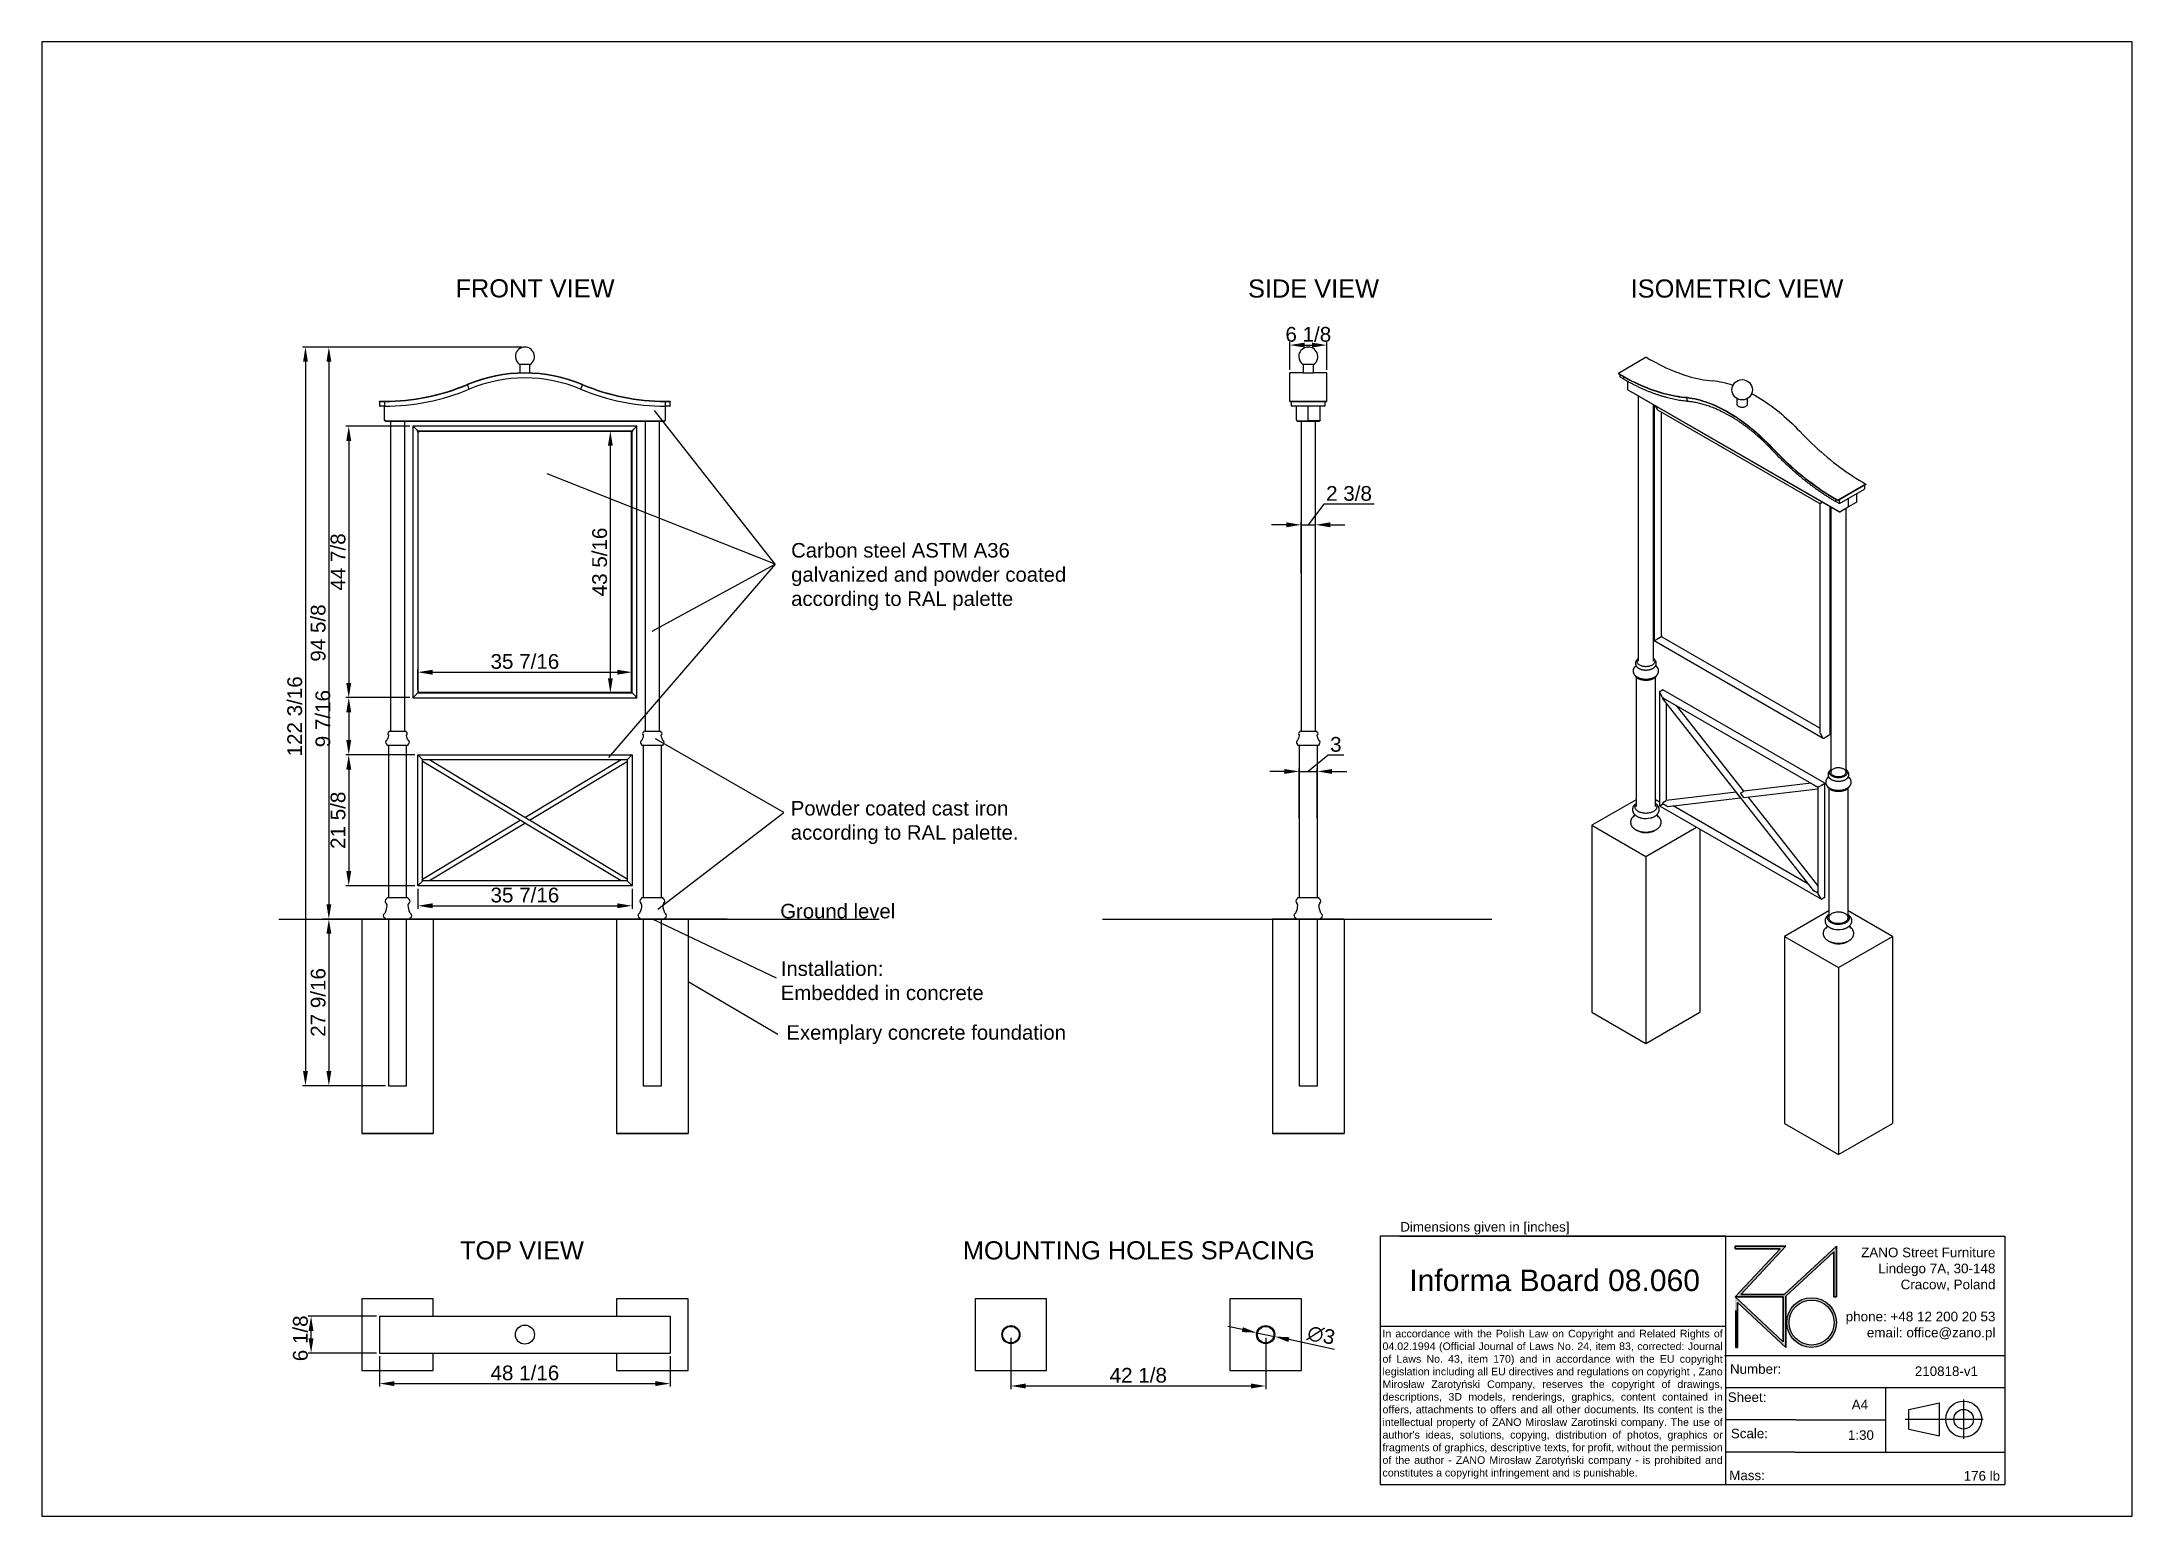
# Paper-space layout 'US' of a CAD drawing. Header units: inches. Extents: x -14.9 to -3.3, y -7.2 to 1.
# The model-space entities are those that its viewports show. They can reach past a viewport. Long polylines and large blocks are cut down to what shows.
import ezdxf

# ---------------------------------------------------------------- set-up
doc = ezdxf.new("R2010")
doc.units = ezdxf.units.IN
doc.header["$PDSIZE"] = -1
doc.linetypes.add('HIDDEN', pattern=[1.905, 1.27, -0.635])
for name, color, linetype, lineweight in [('ZANO_O', 10, 'Continuous', 0), ('ZANO_R', 7, 'Continuous', 0), ('ZANO_R_przerywana', 250, 'HIDDEN', 0), ('ZANO_W', 1, 'Continuous', 0)]:
    doc.layers.add(name, color=color, linetype=linetype, lineweight=lineweight)
doc.layers.add('ZANO_P', color=7, linetype='Continuous', lineweight=0, true_color=0xffffff)
doc.styles.get("Standard").update_dxf_attribs({"font": 'arial.ttf'})
doc.dimstyles.new('amerykanie', dxfattribs={"dimtxt": 50, "dimasz": 50, "dimexe": 0.5, "dimexo": 0.5, "dimgap": 1, "dimtad": 1, "dimdec": 0, "dimzin": 0, "dimlunit": 5, "dimtxsty": 'Standard', "dimcen": 0.09, "dimclrd": 1, "dimclre": 1, "dimclrt": 1, "dimazin": 0, "dimtfac": 1, "dimtdec": 0, "dimtmove": 0, "dimatfit": 3, "dimfxl": 1, "dimtzin": 0, "dimarcsym": 1})

psp = doc.layouts.new('US')

# ---------------------------------------------------------------- texts
at = {"layer": 'ZANO_O', "attachment_point": 1}
for s, insert, char_height, width in [('{\\fArial|b0|i0|c238|p34;FRONT VIEW}', (-12.586, -0.356), 0.1, 1.04774), ('{\\fArial|b0|i0|c238|p34;SIDE VIEW}', (-8.218, -0.357), 0.1, 1.0012), ('{\\fArial|b0|i0|c238|p34;ISOMETRIC VIEW}', (-6.109, -0.357), 0.1, 1.49258), ('\\pxql;Carbon steel ASTM A36\\Pgalvanized and powder coated\\Paccording to RAL palette', (-10.736, -1.81), 0.08, 1.93979), ('\\pxql;{\\fArial|b0|i0|c238|p34;Powder coated cast iron according to RAL palette.}', (-10.738, -3.232), 0.08, 1.41614), ('{\\fArial|b0|i0|c238|p34;Ground level}', (-10.796, -3.799), 0.08, 0.78457), ('\\pxql;{\\fArial|b0|i0|c238|p34;Installation:\\FARIALUNI.TTF|c238;\\P\\fArial|b0|i0|c238|p34;Embedded in concrete}', (-10.793, -4.116), 0.08, 1.81828), ('\\pxql;{\\fArial|b0|i0|c238|p34;Exemplary concrete foundation}', (-10.762, -4.468), 0.08, 1.68642), ('{\\fArial|b0|i0|c238|p34;TOP VIEW}', (-12.561, -5.659), 0.1, 0.86231), ('{\\fArial|b0|i0|c238|p34;MOUNTING HOLES SPACING}', (-9.79, -5.659), 0.1, 2.09064)]:
    psp.add_mtext(s, dxfattribs=dict(at, insert=insert, char_height=char_height, width=width))
at = {"layer": 'ZANO_R', "attachment_point": 1}
for s, insert, char_height, width in [('{\\fArial|b0|i0|c238|p34;Dimensions given in [inches]}', (-7.379, -5.553), 0.05269, 1.79436), ('\\pxqr;{\\fArial|b0|i0|c238|p34;ZANO Street Furniture\\FARIALUNI.TTF|c238;\\P\\fArial|b0|i0|c238|p34;Lindego 7A, 30-148\\FARIALUNI.TTF|c238;\\P\\fArial|b0|i0|c238|p34;Cracow, Poland\\FARIALUNI.TTF|c238;\\P\\P\\fArial|b0|i0|c238|p34;phone: +48 12 200 20 53\\FARIALUNI.TTF|c238;\\P\\fArial|b0|i0|c238|p34;email: office@zano.pl}', (-5.149, -5.694), 0.05298, 1.04998), ('\\pxql;Informa Board 08.060', (-7.329, -5.815), 0.11856, 1.7443), ("\\pxqj;{\\fArial|b0|i0|c238|p34;In accordance with the Polish Law on Copyright and Related Rights of 04.02.1994 (Official Journal of Laws No. 24, item 83, corrected: Journal of Laws No. 43, item 170) and in accordance with the EU copyright legislation including all EU directives and regulations on copyright , Zano Mirosław Zarotyński Company, reserves the copyright of drawings, descriptions, 3D models, renderings, graphics, content contained in offers, attachments to offers and all other documents. Its content is the intellectual property of ZANO Miroslaw Zarotinski company. The use of author's ideas, solutions, copying, distribution of photos, graphics or fragments of graphics, descriptive texts, for profit, without the permission of the author - ZANO Mirosław Zarotyński company - is prohibited and constitutes a copyright infringement and is punishable.}", (-7.477, -6.147), 0.041822, 1.86937), ('{\\fArial|b0|i0|c238|p34;Number:}', (-5.562, -6.337), 0.05269, 0.35585), ('{\\fArial|b0|i0|c238|p34;Sheet:}', (-5.574, -6.492), 0.05269, 254.32319), ('{\\fArial|b0|i0|c238|p34;A4}', (-4.891, -6.533), 0.05269, 0.18637), ('{\\fArial|b0|i0|c238|p34;Scale:}', (-5.557, -6.692), 0.05269, 254.32319), ('1:30', (-4.912, -6.701), 0.0527, 0.20756), ('{\\fArial|b0|i0|c238|p34;Mass:}', (-5.566, -6.923), 0.05269, 254.32319), ('176 lb', (-4.274, -6.926), 0.0527, 0.22731)]:
    psp.add_mtext(s, dxfattribs=dict(at, insert=insert, char_height=char_height, width=width))
at = {"layer": 'ZANO_R', "color": 1, "insert": (-4.543, -6.349), "char_height": 0.05269, "width": 0.49653, "attachment_point": 1}
psp.add_mtext('{\\C256;210818-v1}', dxfattribs=at)

msp = doc.modelspace()

# ---------------------------------------------------------------- blocks, each defined once
blk = doc.blocks.new('*D368')
at = {"layer": 'ZANO_W', "color": 1, "lineweight": -2}
for p, q in [((53, 157.72), (49.41, 157.72)), ((49.91, 116.85), (49.91, 155.28)), ((53, 114.41), (49.41, 114.41))]:
    blk.add_line(p, q, dxfattribs=at)
at = {"layer": 'ZANO_W', "color": 1}
for points in [[(50.32, 155.28), (49.51, 155.28), (49.91, 157.72)], [(49.51, 116.85), (50.32, 116.85), (49.91, 114.41)]]:
    blk.add_solid(points, dxfattribs=at)
at = {"layer": 'ZANO_W', "color": 1, "insert": (48.15, 136.07), "char_height": 2.438, "attachment_point": 5, "rotation": 90}
blk.add_mtext('43 5/16', dxfattribs=at)
blk = doc.blocks.new('*D369')
at = {"layer": 'ZANO_W', "color": 1, "lineweight": -2}
for p, q in [((11.27, 11.34), (-0.07, 11.34)), ((0.43, 7.68), (0.43, 8.9)), ((11.27, 5.24), (-0.07, 5.24))]:
    blk.add_line(p, q, dxfattribs=at)
at = {"layer": 'ZANO_W', "color": 1}
for points in [[(0.83, 8.9), (0.02, 8.9), (0.43, 11.34)], [(0.02, 7.68), (0.83, 7.68), (0.43, 5.24)]]:
    blk.add_solid(points, dxfattribs=at)
at = {"layer": 'ZANO_W', "color": 1, "insert": (-1.33, 7.68), "char_height": 2.438, "attachment_point": 5, "rotation": 90}
blk.add_mtext('6 1/8', dxfattribs=at)
blk = doc.blocks.new('*D370')
at = {"layer": 'ZANO_W', "color": 1, "lineweight": -2}
for p, q in [((11.77, 4.74), (11.77, -0.31)), ((59.8, 4.74), (59.8, -0.31)), ((14.21, 0.19), (57.36, 0.19))]:
    blk.add_line(p, q, dxfattribs=at)
at = {"layer": 'ZANO_W', "color": 1}
for points in [[(14.21, 0.6), (14.21, -0.21), (11.77, 0.19)], [(57.36, -0.21), (57.36, 0.6), (59.8, 0.19)]]:
    blk.add_solid(points, dxfattribs=at)
at = {"layer": 'ZANO_W', "color": 1, "insert": (35.78, 1.95), "char_height": 2.438, "attachment_point": 5}
blk.add_mtext('48 1/16', dxfattribs=at)
blk = doc.blocks.new('*D371')
at = {"layer": 'ZANO_W', "color": 1, "lineweight": -2}
for p, q in [((16.78, 158.51), (6.16, 158.51)), ((6.66, 156.07), (6.66, 116.06)), ((16.78, 113.63), (6.16, 113.63))]:
    blk.add_line(p, q, dxfattribs=at)
at = {"layer": 'ZANO_W', "color": 1}
for points in [[(7.07, 156.07), (6.25, 156.07), (6.66, 158.51)], [(6.25, 116.06), (7.07, 116.06), (6.66, 113.63)]]:
    blk.add_solid(points, dxfattribs=at)
at = {"layer": 'ZANO_W', "color": 1, "insert": (4.9, 136.07), "char_height": 2.438, "attachment_point": 5, "rotation": 90}
blk.add_mtext('44 7/8', dxfattribs=at)
blk = doc.blocks.new('*D372')
at = {"layer": 'ZANO_W', "color": 1, "lineweight": -2}
for p, q in [((16.78, 113.63), (6.16, 113.63)), ((6.66, 111.19), (6.66, 106.62)), ((17.57, 104.18), (6.16, 104.18))]:
    blk.add_line(p, q, dxfattribs=at)
at = {"layer": 'ZANO_W', "color": 1}
for points in [[(7.07, 111.19), (6.25, 111.19), (6.66, 113.63)], [(6.25, 106.62), (7.07, 106.62), (6.66, 104.18)]]:
    blk.add_solid(points, dxfattribs=at)
at = {"layer": 'ZANO_W', "color": 1, "insert": (2.39, 110.16), "char_height": 2.438, "attachment_point": 5, "rotation": 90}
blk.add_mtext('9 7/16', dxfattribs=at)
blk = doc.blocks.new('*D373')
at = {"layer": 'ZANO_W', "color": 1, "lineweight": -2}
for p, q in [((17.57, 104.18), (6.16, 104.18)), ((6.66, 101.74), (6.66, 84.96)), ((17.57, 82.52), (6.16, 82.52))]:
    blk.add_line(p, q, dxfattribs=at)
at = {"layer": 'ZANO_W', "color": 1}
for points in [[(7.07, 101.74), (6.25, 101.74), (6.66, 104.18)], [(6.25, 84.96), (7.07, 84.96), (6.66, 82.52)]]:
    blk.add_solid(points, dxfattribs=at)
at = {"layer": 'ZANO_W', "color": 1, "insert": (4.9, 93.35), "char_height": 2.438, "attachment_point": 5, "rotation": 90}
blk.add_mtext('21 5/8', dxfattribs=at)
blk = doc.blocks.new('*D374')
at = {"layer": 'ZANO_W', "color": 1, "lineweight": -2}
for p, q in [((18.07, 114.91), (18.07, 118.34)), ((20.51, 117.84), (51.06, 117.84)), ((53.5, 114.91), (53.5, 118.34))]:
    blk.add_line(p, q, dxfattribs=at)
at = {"layer": 'ZANO_W', "color": 1}
for points in [[(20.51, 118.24), (20.51, 117.43), (18.07, 117.84)], [(51.06, 117.43), (51.06, 118.24), (53.5, 117.84)]]:
    blk.add_solid(points, dxfattribs=at)
at = {"layer": 'ZANO_W', "color": 1, "insert": (35.78, 119.6), "char_height": 2.438, "attachment_point": 5}
blk.add_mtext('35 7/16', dxfattribs=at)
blk = doc.blocks.new('*D375')
at = {"layer": 'ZANO_W', "color": 1, "lineweight": -2}
for p, q in [((35.28, 171.62), (2.87, 171.62)), ((3.37, 169.18), (3.37, 79.45)), ((12.72, 77.01), (2.87, 77.01))]:
    blk.add_line(p, q, dxfattribs=at)
at = {"layer": 'ZANO_W', "color": 1}
for points in [[(3.78, 169.18), (2.97, 169.18), (3.37, 171.62)], [(2.97, 79.45), (3.78, 79.45), (3.37, 77.01)]]:
    blk.add_solid(points, dxfattribs=at)
at = {"layer": 'ZANO_W', "color": 1, "insert": (1.61, 124.32), "char_height": 2.438, "attachment_point": 5, "rotation": 90}
blk.add_mtext('94 5/8', dxfattribs=at)
blk = doc.blocks.new('*D376')
at = {"layer": 'ZANO_W', "color": 1, "lineweight": -2}
for p, q in [((12.72, 77.01), (2.87, 77.01)), ((3.37, 74.58), (3.37, 51.89)), ((12.72, 49.45), (2.87, 49.45))]:
    blk.add_line(p, q, dxfattribs=at)
at = {"layer": 'ZANO_W', "color": 1}
for points in [[(3.78, 74.58), (2.97, 74.58), (3.37, 77.01)], [(2.97, 51.89), (3.78, 51.89), (3.37, 49.45)]]:
    blk.add_solid(points, dxfattribs=at)
at = {"layer": 'ZANO_W', "color": 1, "insert": (1.61, 63.23), "char_height": 2.438, "attachment_point": 5, "rotation": 90}
blk.add_mtext('27 9/16', dxfattribs=at)
blk = doc.blocks.new('*D377')
at = {"layer": 'ZANO_W', "color": 1, "lineweight": -2}
for p, q in [((35.28, 171.62), (-1, 171.62)), ((-0.5, 169.18), (-0.5, 51.89)), ((12.72, 49.45), (-1, 49.45))]:
    blk.add_line(p, q, dxfattribs=at)
at = {"layer": 'ZANO_W', "color": 1}
for points in [[(-0.09, 169.18), (-0.9, 169.18), (-0.5, 171.62)], [(-0.9, 51.89), (-0.09, 51.89), (-0.5, 49.45)]]:
    blk.add_solid(points, dxfattribs=at)
at = {"layer": 'ZANO_W', "color": 1, "insert": (-2.26, 110.54), "char_height": 2.438, "attachment_point": 5, "rotation": 90}
blk.add_mtext('122 3/16', dxfattribs=at)
blk = doc.blocks.new('*D378')
at = {"layer": 'ZANO_W', "color": 1, "lineweight": -2}
for p, q in [((18.07, 82.02), (18.07, 78.71)), ((53.5, 82.02), (53.5, 78.71)), ((20.51, 79.21), (51.06, 79.21))]:
    blk.add_line(p, q, dxfattribs=at)
at = {"layer": 'ZANO_W', "color": 1}
for points in [[(20.51, 79.62), (20.51, 78.81), (18.07, 79.21)], [(51.06, 78.81), (51.06, 79.62), (53.5, 79.21)]]:
    blk.add_solid(points, dxfattribs=at)
at = {"layer": 'ZANO_W', "color": 1, "insert": (35.78, 80.97), "char_height": 2.438, "attachment_point": 5}
blk.add_mtext('35 7/16', dxfattribs=at)
blk = doc.blocks.new('*D379')
at = {"layer": 'ZANO_W', "color": 1, "lineweight": -2}
for p, q in [((168.57, 104.14), (165.31, 101.43)), ((171.16, 104.14), (168.57, 104.14)), ((161.37, 101.43), (158.93, 101.43)), ((163.81, 93.65), (163.81, 101.93)), ((163.81, 101.43), (166.8, 101.43)), ((166.8, 93.65), (166.8, 101.93)), ((169.24, 101.43), (171.68, 101.43))]:
    blk.add_line(p, q, dxfattribs=at)
at = {"layer": 'ZANO_W', "color": 1}
for points in [[(161.37, 101.02), (161.37, 101.83), (163.81, 101.43)], [(169.24, 101.83), (169.24, 101.02), (166.8, 101.43)]]:
    blk.add_solid(points, dxfattribs=at)
at = {"layer": 'ZANO_W', "color": 1, "insert": (169.86, 105.89), "char_height": 2.44, "attachment_point": 5}
blk.add_mtext('3', dxfattribs=at)
blk = doc.blocks.new('*D380')
at = {"layer": 'ZANO_W', "color": 1, "lineweight": -2}
for p, q in [((167.88, 145.63), (165.31, 142.22)), ((176.21, 145.63), (167.88, 145.63)), ((161.68, 142.22), (159.24, 142.22)), ((164.12, 134.21), (164.12, 142.72)), ((164.12, 142.22), (166.49, 142.22)), ((166.49, 134.21), (166.49, 142.72)), ((168.93, 142.22), (171.37, 142.22))]:
    blk.add_line(p, q, dxfattribs=at)
at = {"layer": 'ZANO_W', "color": 1}
for points in [[(161.68, 141.81), (161.68, 142.62), (164.12, 142.22)], [(168.93, 142.62), (168.93, 141.81), (166.49, 142.22)]]:
    blk.add_solid(points, dxfattribs=at)
at = {"layer": 'ZANO_W', "color": 1, "insert": (172.04, 147.39), "char_height": 2.438, "attachment_point": 5}
blk.add_mtext('2 3/8', dxfattribs=at)
blk = doc.blocks.new('*D381')
at = {"layer": 'ZANO_W', "color": 1, "lineweight": -2}
for p, q in [((162.25, 167.85), (162.25, 172.44)), ((164.69, 171.94), (165.92, 171.94)), ((168.36, 167.85), (168.36, 172.44))]:
    blk.add_line(p, q, dxfattribs=at)
at = {"layer": 'ZANO_W', "color": 1}
for points in [[(164.69, 172.34), (164.69, 171.53), (162.25, 171.94)], [(165.92, 171.53), (165.92, 172.34), (168.36, 171.94)]]:
    blk.add_solid(points, dxfattribs=at)
at = {"layer": 'ZANO_W', "color": 1, "insert": (165.31, 173.7), "char_height": 2.438, "attachment_point": 5}
blk.add_mtext('6 1/8', dxfattribs=at)
blk = doc.blocks.new('*D382')
at = {"layer": 'ZANO_W', "color": 1, "lineweight": -2}
for p, q in [((154.41, 9.12), (152.03, 9.63)), ((156.8, 8.61), (159.73, 7.98)), ((169.63, 5.86), (162.11, 7.47))]:
    blk.add_line(p, q, dxfattribs=at)
at = {"layer": 'ZANO_W', "color": 1}
for points in [[(154.33, 8.72), (154.5, 9.51), (156.8, 8.61)], [(162.19, 7.86), (162.02, 7.07), (159.73, 7.98)]]:
    blk.add_solid(points, dxfattribs=at)
at = {"layer": 'ZANO_W', "color": 1, "insert": (167.44, 8.18), "char_height": 2.438, "attachment_point": 5, "rotation": 347.9023}
blk.add_mtext('∅3', dxfattribs=at)
blk = doc.blocks.new('*D383')
at = {"layer": 'ZANO_W', "color": 1, "lineweight": -2}
for p, q in [((116.13, 7.79), (116.13, -0.7)), ((158.26, 7.79), (158.26, -0.7)), ((118.57, -0.2), (155.82, -0.2))]:
    blk.add_line(p, q, dxfattribs=at)
at = {"layer": 'ZANO_W', "color": 1}
for points in [[(118.57, 0.2), (118.57, -0.61), (116.13, -0.2)], [(155.82, -0.61), (155.82, 0.2), (158.26, -0.2)]]:
    blk.add_solid(points, dxfattribs=at)
at = {"layer": 'ZANO_W', "color": 1, "insert": (137.2, 1.56), "char_height": 2.438, "attachment_point": 5}
blk.add_mtext('42 1/8', dxfattribs=at)

# ---------------------------------------------------------------- dimensions: what is measured, and where the dimension line sits
at = {"layer": 'ZANO_W'}
for base, p1, p2, picture, middle in [((168.35726, 171.9357), (162.25482, 167.34851), (168.35726, 167.34851), '*D381', (165.30604, 171.9357)), ((166.49306, 142.21699), (164.11902, 133.70637), (166.49306, 133.70637), '*D380', (168.38158, 145.62926)), ((166.80409, 101.42856), (163.80799, 93.15469), (166.80409, 93.15469), '*D379', (169.06616, 104.1435))]:
    dim = msp.add_linear_dim(base=base, p1=p1, p2=p2, dimstyle='amerykanie', override={"dimtxt": 2.4375, "dimasz": 2.4375, "dimgap": 0.5, "dimdec": 4, "dimaunit": 1, "dimadec": 1, "dimtdec": 4, "dimtmove": 1, "dimfrac": 2}, dxfattribs=at)
    dim.commit()
    dim.dimension.update_dxf_attribs({"geometry": picture, "text_midpoint": middle, "dimtype": 160})
for base, p1, p2, picture, middle in [((-0.49643, 49.45337), (35.78499, 171.61877), (13.22369, 49.45337), '*D377', (-2.25757, 110.53607)), ((3.37209, 77.01276), (35.78499, 171.61877), (13.22369, 77.01276), '*D375', (1.61177, 124.31577)), ((6.65906, 113.62738), (17.28082, 158.50982), (17.28082, 113.62738), '*D371', (4.89874, 136.0686)), ((49.91293, 157.72241), (53.50174, 114.41479), (53.50174, 157.72241), '*D368', (48.15178, 136.0686)), ((6.65906, 104.17845), (17.28082, 113.62738), (18.06824, 104.17845), '*D372', (2.38843, 110.15601)), ((6.65906, 82.52464), (18.06824, 104.17845), (18.06824, 82.52464), '*D373', (4.89874, 93.35155)), ((3.37209, 49.45337), (13.22413, 77.01276), (13.22413, 49.45337), '*D376', (1.61177, 63.23307))]:
    dim = msp.add_linear_dim(base=base, p1=p1, p2=p2, angle=90, dimstyle='amerykanie', override={"dimtxt": 2.4375, "dimasz": 2.4375, "dimgap": 0.5, "dimdec": 4, "dimaunit": 1, "dimadec": 1, "dimtdec": 4, "dimtmove": 1, "dimfrac": 2}, dxfattribs=at)
    dim.commit()
    dim.dimension.update_dxf_attribs({"geometry": picture, "text_midpoint": middle})
for base, p1, p2, picture, middle in [((53.50174, 117.8376), (18.06824, 114.41479), (53.50174, 114.41479), '*D374', (35.78499, 119.59875)), ((53.50174, 79.21145), (18.06824, 82.52464), (53.50174, 82.52464), '*D378', (35.78499, 80.9726)), ((158.2609, -0.20141), (116.1344, 8.29123), (158.2609, 8.29123), '*D383', (137.19765, 1.55891)), ((59.80103, 0.19229), (11.76895, 5.24002), (59.80103, 5.24002), '*D370', (35.78499, 1.95261))]:
    dim = msp.add_linear_dim(base=base, p1=p1, p2=p2, dimstyle='amerykanie', override={"dimtxt": 2.4375, "dimasz": 2.4375, "dimgap": 0.5, "dimdec": 4, "dimaunit": 1, "dimadec": 1, "dimtdec": 4, "dimtmove": 1, "dimfrac": 2}, dxfattribs=at)
    dim.commit()
    dim.dimension.update_dxf_attribs({"geometry": picture, "text_midpoint": middle})
dim = msp.add_linear_dim(base=(0.42545, 11.34245), p1=(11.76895, 5.24002), p2=(11.76895, 11.34245), angle=90, dimstyle='amerykanie', override={"dimtxt": 2.4375, "dimasz": 2.4375, "dimgap": 0.5, "dimdec": 4, "dimaunit": 1, "dimadec": 1, "dimtdec": 4, "dimtmove": 1, "dimfrac": 2}, dxfattribs=at)
dim.commit()
dim.dimension.update_dxf_attribs({"geometry": '*D369', "text_midpoint": (0.42545, 7.67752), "dimtype": 160})
dim = msp.add_diameter_dim_2p(p1=(156.79612, 8.60519), p2=(159.72568, 7.97727), dimstyle='amerykanie', override={"dimtxt": 2.4375, "dimasz": 2.4375, "dimgap": 0.5, "dimdec": 4, "dimaunit": 1, "dimadec": 1, "dimtdec": 4, "dimtmove": 1, "dimfrac": 2}, dxfattribs=at)
dim.commit()
dim.dimension.update_dxf_attribs({"geometry": '*D382', "text_midpoint": (167.43893, 8.17788)})

# ---------------------------------------------------------------- linework, layer by layer
at = {"layer": 'ZANO_R'}
for p, q in [((221.19629, 169.91945), (216.58358, 167.25659)), ((221.19629, 169.91945), (221.79148, 169.57585)), ((36.6356, 168.74189), (34.89915, 168.74189)), ((34.95033, 168.74189), (34.95033, 167.34851)), ((34.95033, 167.34851), (35.76759, 167.34851)), ((35.76759, 167.34851), (36.61964, 167.34851)), ((36.61964, 167.34851), (36.61964, 168.74189)), ((36.67082, 168.74189), (36.6356, 168.74189)), ((164.47138, 167.34851), (162.25482, 167.34851)), ((162.25482, 165.42774), (162.25482, 167.34851)), ((166.19188, 168.74189), (164.4202, 168.74189)), ((164.47138, 168.74189), (164.47138, 167.34851)), ((164.47138, 167.34851), (166.14051, 167.34851)), ((166.14051, 167.34851), (166.1407, 167.34851)), ((166.1407, 167.34851), (166.1407, 168.74189)), ((168.35726, 167.34851), (166.1407, 167.34851)), ((168.35726, 165.42774), (168.35726, 167.34851)), ((216.58358, 167.20504), (216.58358, 167.25659)), ((216.58358, 167.25659), (217.17877, 166.91299)), ((216.58358, 167.20504), (217.17877, 166.86144)), ((216.80678, 167.07619), (216.80678, 166.71532)), ((216.84165, 166.66671), (217.4194, 166.33318)), ((217.40196, 166.73367), (217.40196, 166.37172)), ((218.06433, 165.97068), (218.06433, 164.65358)), ((11.76895, 162.614), (11.76895, 162.67306)), ((11.76895, 162.67306), (12.55636, 162.67306)), ((11.76895, 162.614), (12.55636, 162.614)), ((11.76895, 162.53526), (11.76895, 161.90533)), ((12.55636, 162.53526), (12.55636, 162.614)), ((12.55636, 162.53526), (12.55636, 161.90533)), ((26.29552, 165.30068), (26.26506, 165.37329)), ((26.29552, 165.30068), (26.53923, 164.7198)), ((26.56969, 164.64719), (26.53923, 164.7198)), ((45.00028, 164.64719), (45.03074, 164.7198)), ((45.27445, 165.30068), (45.03074, 164.7198)), ((45.27445, 165.30068), (45.30492, 165.37329)), ((59.01362, 162.67306), (59.80103, 162.67306)), ((59.01362, 162.53526), (59.01362, 162.614)), ((59.01362, 162.614), (59.80103, 162.614)), ((59.01362, 161.90533), (59.01362, 162.53526)), ((59.80103, 162.67306), (59.80103, 162.614)), ((59.80103, 161.90533), (59.80103, 162.53526)), ((162.25482, 162.67306), (162.25482, 165.42774)), ((162.25482, 162.614), (162.25482, 162.67306)), ((162.25482, 162.67306), (168.35726, 162.67306)), ((162.25482, 162.614), (168.35726, 162.614)), ((162.5501, 161.90533), (162.5501, 162.53526)), ((168.06198, 162.53526), (168.06198, 161.90533)), ((168.35726, 162.67306), (168.35726, 165.42774)), ((168.35726, 162.614), (168.35726, 162.67306)), ((218.12746, 164.54424), (253.06501, 144.37522)), ((218.29475, 164.44767), (218.29475, 164.4388)), ((253.11325, 144.33851), (218.29475, 164.4388)), ((219.85299, 163.53925), (219.85299, 119.67832)), ((227.81118, 163.26003), (227.97133, 162.7268)), ((236.15094, 163.11459), (236.15094, 162.1894)), ((237.9354, 162.1894), (237.9354, 163.11459)), ((12.55636, 161.82659), (11.84769, 161.82659)), ((12.55636, 161.82659), (12.55636, 161.90533)), ((12.55636, 159.53345), (12.55636, 161.82659)), ((12.67447, 159.53345), (12.55636, 159.53345)), ((12.67447, 159.41534), (12.67447, 159.4744)), ((12.67725, 159.41534), (12.67447, 159.41534)), ((12.67725, 159.41534), (58.89272, 159.41534)), ((12.75321, 159.41534), (12.75321, 159.29723)), ((58.81676, 159.29723), (12.75321, 159.29723)), ((13.53472, 159.29723), (13.53472, 108.11551)), ((15.90876, 108.11551), (15.90876, 159.29723)), ((55.66121, 159.29723), (55.66121, 108.11551)), ((58.03526, 108.11551), (58.03526, 159.29723)), ((58.81676, 159.41534), (58.81676, 159.29723)), ((58.89272, 159.41534), (58.89551, 159.41534)), ((58.89551, 159.53345), (59.01362, 159.53345)), ((58.89551, 159.41534), (58.89551, 159.4744)), ((59.01362, 161.82659), (59.01362, 161.90533)), ((59.72229, 161.82659), (59.01362, 161.82659)), ((59.01362, 159.53345), (59.01362, 161.82659)), ((167.98324, 161.82659), (162.62884, 161.82659)), ((163.3572, 159.53345), (163.3572, 161.82659)), ((163.3572, 159.53345), (163.47531, 159.53345)), ((163.47531, 159.41534), (163.47531, 159.4744)), ((163.47531, 159.41534), (163.47809, 159.41534)), ((163.47809, 159.41534), (165.30604, 159.41534)), ((163.53437, 159.41534), (163.53437, 159.29723)), ((167.07772, 159.29723), (163.53437, 159.29723)), ((164.11902, 159.29723), (164.11902, 108.11551)), ((165.30604, 159.53345), (165.30604, 161.82659)), ((165.30604, 159.53345), (165.30604, 159.41534)), ((167.13399, 159.41534), (165.30604, 159.41534)), ((166.49306, 108.11551), (166.49306, 159.29723)), ((167.07772, 159.41534), (167.07772, 159.29723)), ((167.13677, 159.41534), (167.13399, 159.41534)), ((167.25488, 159.53345), (167.13677, 159.53345)), ((167.13677, 159.41534), (167.13677, 159.4744)), ((167.25488, 159.53345), (167.25488, 161.82659)), ((222.39079, 119.67832), (222.39079, 162.07421)), ((222.51336, 162.00345), (222.51336, 123.05935)), ((222.60974, 161.94781), (222.96697, 161.32906)), ((223.05626, 161.23481), (249.89201, 145.74286)), ((223.6812, 123.90547), (223.6812, 160.87404)), ((17.28082, 158.50982), (17.28082, 113.62738)), ((17.28082, 158.50982), (17.39894, 158.39171)), ((54.28915, 158.50982), (17.28082, 158.50982)), ((17.39894, 158.39171), (17.28082, 158.50982)), ((17.39894, 158.39171), (17.95012, 157.84052)), ((17.95012, 157.84052), (18.06824, 157.72241)), ((18.06824, 157.72241), (17.95012, 157.84052)), ((18.06824, 157.72241), (18.06824, 114.41479)), ((53.50174, 157.72241), (18.06824, 157.72241)), ((18.14698, 114.69039), (18.14698, 157.44681)), ((53.22614, 157.64367), (18.34383, 157.64367)), ((53.423, 114.69039), (53.423, 157.44681)), ((53.50174, 157.72241), (53.61985, 157.84052)), ((53.61985, 157.84052), (53.50174, 157.72241)), ((53.50174, 114.41479), (53.50174, 157.72241)), ((53.61985, 157.84052), (54.17104, 158.39171)), ((54.17104, 158.39171), (54.28915, 158.50982)), ((54.28915, 158.50982), (54.17104, 158.39171)), ((54.28915, 113.62738), (54.28915, 158.50982)), ((242.04302, 154.863), (241.94869, 154.65784)), ((257.50276, 148.96016), (252.89006, 146.2973)), ((257.50276, 148.90862), (252.89006, 146.24576)), ((256.90757, 149.30376), (257.50276, 148.96016)), ((257.27957, 148.71104), (257.27957, 148.1612)), ((257.50276, 148.96016), (257.50276, 148.90862)), ((249.89201, 145.74286), (249.89201, 107.8809)), ((249.92899, 145.76422), (250.28623, 145.97051)), ((251.57298, 107.59758), (251.57298, 145.22768)), ((252.29487, 146.6409), (252.89006, 146.2973)), ((252.29487, 146.58935), (252.89006, 146.24576)), ((252.51806, 146.09963), (252.51806, 146.4605)), ((252.5355, 146.06109), (253.11325, 145.72756)), ((252.89006, 146.2973), (252.89006, 146.24576)), ((253.11325, 145.72756), (257.2447, 148.11259)), ((253.11325, 146.30587), (253.11325, 146.3746)), ((253.11325, 146.3746), (253.11325, 146.30587)), ((253.11325, 145.75603), (253.11325, 146.30587)), ((253.11325, 145.72756), (253.11325, 145.75603)), ((253.11325, 145.75603), (253.11325, 145.72756)), ((253.19125, 144.37522), (254.57507, 145.17408)), ((254.57507, 145.17408), (255.95888, 145.97294)), ((254.60122, 145.23189), (254.60122, 146.58655)), ((256.02201, 146.08228), (256.02201, 147.40675)), ((251.69556, 145.15692), (251.69556, 101.296)), ((253.11325, 144.37806), (253.11325, 144.33851)), ((253.11325, 144.33851), (253.17099, 144.37184)), ((253.12603, 144.38269), (253.12603, 144.41169)), ((253.13023, 144.38269), (253.13023, 144.41169)), ((254.23335, 101.296), (254.23335, 144.97681)), ((222.51336, 123.05935), (250.43491, 106.94058)), ((222.55034, 123.08071), (222.96697, 123.3213)), ((223.14553, 123.4244), (223.72479, 123.7588)), ((249.89201, 108.60246), (223.82999, 123.64774)), ((219.60679, 119.67832), (219.60679, 119.55747)), ((219.60679, 119.55747), (219.60681, 119.55228)), ((222.63699, 119.55747), (222.63699, 119.67832)), ((17.39894, 113.74549), (17.95012, 114.29668)), ((17.95012, 114.29668), (18.06824, 114.41479)), ((18.06824, 114.41479), (17.95012, 114.29668)), ((18.06824, 114.41479), (53.50174, 114.41479)), ((53.22614, 114.49354), (18.34383, 114.49354)), ((53.50174, 114.41479), (53.61985, 114.29668)), ((53.61985, 114.29668), (53.50174, 114.41479)), ((53.61985, 114.29668), (54.17104, 113.74549)), ((219.52051, 117.03271), (219.52051, 95.62278)), ((222.72327, 95.62278), (222.72327, 117.03271)), ((223.38871, 114.58961), (223.38871, 95.72908)), ((223.41336, 114.6441), (223.88951, 114.91897)), ((223.88951, 113.68193), (223.41336, 114.50665)), ((250.69763, 99.47144), (223.94903, 114.91308)), ((17.28082, 113.62738), (17.39894, 113.74549)), ((17.39894, 113.74549), (17.28082, 113.62738)), ((17.28082, 113.62738), (54.28915, 113.62738)), ((54.17104, 113.74549), (54.28915, 113.62738)), ((54.28915, 113.62738), (54.17104, 113.74549)), ((223.9839, 113.59897), (223.94903, 113.57884)), ((223.94903, 113.39459), (223.94903, 113.57884)), ((223.94903, 113.57884), (224.60701, 113.199)), ((223.94904, 113.6191), (249.57699, 98.8244)), ((223.96045, 113.35393), (248.82762, 81.70373)), ((224.50936, 96.63382), (224.50936, 112.6553)), ((237.31826, 98.14776), (226.16996, 112.33699)), ((13.3044, 108.11551), (13.3044, 107.97705)), ((13.3044, 108.11551), (16.13908, 108.11551)), ((16.13908, 107.97705), (16.13908, 108.11551)), ((55.4309, 108.11551), (55.4309, 107.97705)), ((55.4309, 108.11551), (58.26558, 108.11551)), ((58.26558, 107.97705), (58.26558, 108.11551)), ((163.8887, 108.11551), (163.8887, 107.97705)), ((163.8887, 108.11551), (165.30604, 108.11551)), ((165.30604, 108.11551), (166.72338, 108.11551)), ((166.72338, 107.97705), (166.72338, 108.11551)), ((249.92899, 107.75646), (250.34563, 107.03483)), ((250.52418, 106.93173), (251.536, 107.51585)), ((12.95006, 105.90161), (12.95006, 105.75327)), ((12.95006, 105.75327), (16.49341, 105.75327)), ((13.22369, 105.75327), (13.22369, 80.55611)), ((16.21979, 80.55611), (16.21979, 105.75327)), ((16.49341, 105.75327), (16.49341, 105.90161)), ((18.06824, 104.17845), (53.50174, 104.17845)), ((18.14698, 104.09971), (18.06824, 104.17845)), ((18.06824, 82.52464), (18.06824, 104.17845)), ((18.06824, 104.17845), (18.14698, 104.09971)), ((18.77691, 103.46978), (18.14698, 104.09971)), ((52.79307, 103.46978), (53.423, 104.09971)), ((53.423, 104.09971), (53.50174, 104.17845)), ((53.50174, 104.17845), (53.423, 104.09971)), ((53.50174, 104.17845), (53.50174, 82.52464)), ((55.07656, 105.90161), (55.07656, 105.75327)), ((55.07656, 105.75327), (58.61991, 105.75327)), ((55.35019, 105.75327), (55.35019, 80.55611)), ((58.34629, 80.55611), (58.34629, 105.75327)), ((58.61991, 105.75327), (58.61991, 105.90161)), ((163.53437, 105.90161), (163.53437, 105.75327)), ((163.53437, 105.75327), (165.30604, 105.75327)), ((163.80799, 105.75327), (163.80799, 80.55611)), ((165.30604, 105.75327), (167.07772, 105.75327)), ((166.80409, 80.55611), (166.80409, 105.75327)), ((167.07772, 105.75327), (167.07772, 105.90161)), ((18.85565, 103.39104), (18.77691, 103.46978)), ((18.77691, 103.46978), (18.85565, 103.39104)), ((18.85565, 103.39104), (19.72612, 103.39104)), ((18.85565, 103.17995), (18.85565, 103.39104)), ((18.85565, 103.08803), (18.85565, 103.17995)), ((18.85565, 83.61506), (18.85565, 103.08803)), ((35.02188, 93.35155), (18.85565, 103.08803)), ((19.72612, 103.39104), (19.87875, 103.39104)), ((19.87875, 103.39104), (51.69123, 103.39104)), ((35.78499, 93.81114), (19.87875, 103.39104)), ((35.78499, 93.81114), (51.69123, 103.39104)), ((36.54809, 93.35155), (52.71433, 103.08803)), ((51.69123, 103.39104), (51.84385, 103.39104)), ((51.84385, 103.39104), (52.71433, 103.39104)), ((52.71433, 103.39104), (52.79307, 103.46978)), ((52.79307, 103.46978), (52.71433, 103.39104)), ((52.71433, 103.39104), (52.71433, 103.17995)), ((52.71433, 103.17995), (52.71433, 103.08803)), ((52.71433, 103.08803), (52.71433, 83.61506)), ((251.44935, 101.296), (251.44935, 101.17515)), ((251.44935, 101.17515), (251.44944, 101.16595)), ((254.47956, 101.17515), (254.47953, 101.18033)), ((254.47956, 101.17515), (254.47956, 101.296)), ((236.02761, 97.99521), (224.50389, 96.63317)), ((224.75654, 95.63306), (236.76808, 97.05276)), ((236.6879, 97.10071), (236.22644, 97.68804)), ((237.26471, 97.16889), (236.80326, 97.75621)), ((236.8051, 97.86399), (237.28125, 98.13886)), ((248.46656, 99.46543), (237.30351, 98.14602)), ((237.35964, 97.12268), (249.57699, 98.5667)), ((249.57699, 82.54522), (238.05874, 97.20531)), ((248.88415, 99.18411), (249.54212, 98.80427)), ((249.54212, 98.80427), (249.57699, 98.82439)), ((249.54212, 98.80427), (249.54212, 98.62001)), ((249.57699, 98.8244), (249.57699, 81.25795)), ((249.60164, 98.83864), (250.07779, 99.1136)), ((250.19683, 99.18233), (250.67298, 99.45721)), ((250.69763, 80.61091), (250.69763, 99.47144)), ((251.36308, 98.65039), (251.36308, 77.24045)), ((254.56583, 77.24045), (254.56583, 98.65039)), ((18.85565, 83.61506), (35.02188, 93.35155)), ((35.02188, 93.35155), (35.09819, 93.30559)), ((35.8613, 93.76518), (35.78499, 93.81114)), ((36.47178, 93.39751), (35.8613, 93.76518)), ((36.54809, 93.35155), (36.47178, 93.39751)), ((52.71433, 83.61506), (36.54809, 93.35155)), ((219.2701, 95.62278), (219.2701, 95.57471)), ((222.97368, 95.57471), (222.97368, 95.62278)), ((223.38871, 95.72908), (250.13732, 80.28744)), ((223.41336, 95.74332), (223.88951, 96.01829)), ((223.94903, 96.05266), (223.94903, 96.23691)), ((224.60701, 95.67282), (223.94903, 96.05266)), ((224.00855, 96.3515), (224.4847, 96.62638)), ((247.91638, 82.86353), (225.61978, 95.73509)), ((19.87875, 83.31205), (35.78499, 92.89195)), ((35.70868, 92.93791), (35.09819, 93.30559)), ((35.70868, 92.93791), (35.78499, 92.89195)), ((51.69123, 83.31205), (35.78499, 92.89195)), ((18.14698, 82.60338), (18.77691, 83.23331)), ((18.77691, 83.23331), (18.85565, 83.31205)), ((18.85565, 83.31205), (18.77691, 83.23331)), ((18.85565, 83.52314), (18.85565, 83.61506)), ((18.85565, 83.31205), (18.85565, 83.52314)), ((19.72612, 83.31205), (18.85565, 83.31205)), ((19.87875, 83.31205), (19.72612, 83.31205)), ((51.69123, 83.31205), (19.87875, 83.31205)), ((51.84385, 83.31205), (51.69123, 83.31205)), ((52.71433, 83.31205), (51.84385, 83.31205)), ((52.71433, 83.61506), (52.71433, 83.52314)), ((52.71433, 83.52314), (52.71433, 83.31205)), ((52.79307, 83.23331), (52.71433, 83.31205)), ((52.71433, 83.31205), (52.79307, 83.23331)), ((53.423, 82.60338), (52.79307, 83.23331)), ((12.98943, 80.55611), (12.98943, 80.50105)), ((12.98943, 80.55611), (16.45404, 80.55611)), ((16.45404, 80.50105), (16.45404, 80.55611)), ((18.06824, 82.52464), (18.14698, 82.60338)), ((18.14698, 82.60338), (18.06824, 82.52464)), ((53.50174, 82.52464), (18.06824, 82.52464)), ((53.50174, 82.52464), (53.423, 82.60338)), ((53.423, 82.60338), (53.50174, 82.52464)), ((55.11593, 80.55611), (55.11593, 80.50105)), ((55.11593, 80.55611), (58.58054, 80.55611)), ((58.58054, 80.50105), (58.58054, 80.55611)), ((163.57374, 80.55611), (163.57374, 80.50105)), ((163.57374, 80.55611), (165.30604, 80.55611)), ((165.30604, 80.55611), (167.03834, 80.55611)), ((167.03834, 80.50105), (167.03834, 80.55611)), ((249.54212, 81.27808), (248.88415, 81.65793)), ((249.54212, 81.46234), (249.54212, 81.27808)), ((249.54212, 81.27808), (249.57699, 81.29821)), ((250.07779, 80.35028), (249.60164, 81.17499)), ((250.67298, 80.55642), (250.19683, 80.28155)), ((-4.89712, 77.01276), (94.35059, 77.01276)), ((69.22634, 77.01276), (2.34363, 77.01276)), ((8.81615, 77.01276), (20.62732, 77.01276)), ((20.62732, 77.01276), (8.81615, 77.01276)), ((12.70962, 77.11264), (12.75321, 77.01276)), ((13.22413, 77.01276), (16.21935, 77.01276)), ((16.69027, 77.01276), (16.73386, 77.11264)), ((50.94265, 77.01276), (62.75382, 77.01276)), ((62.75382, 77.01276), (50.94265, 77.01276)), ((54.83612, 77.11264), (54.87971, 77.01276)), ((55.35062, 77.01276), (58.34585, 77.01276)), ((58.81676, 77.01276), (58.86035, 77.11264)), ((131.26063, 77.01276), (195.67897, 77.01276)), ((159.40046, 77.01276), (171.21162, 77.01276)), ((171.21162, 77.01276), (159.40046, 77.01276)), ((163.29392, 77.11264), (163.33751, 77.01276)), ((166.80409, 77.01276), (163.80974, 77.01276)), ((167.27457, 77.01276), (167.31816, 77.11264)), ((251.11266, 77.24045), (251.11266, 77.19239)), ((254.81624, 77.19239), (254.81624, 77.24045)), ((254.99849, 75.46833), (254.99618, 75.47294)), ((11.76895, 11.34245), (11.76895, 5.24002)), ((11.76895, 11.34245), (12.55636, 11.34245)), ((12.55636, 11.34245), (26.24221, 11.34245)), ((26.24221, 11.34245), (45.32777, 11.34245)), ((45.32777, 11.34245), (59.01362, 11.34245)), ((59.01362, 11.34245), (59.80103, 11.34245)), ((59.80103, 11.34245), (59.80103, 5.24002)), ((11.76895, 5.24002), (12.55636, 5.24002)), ((12.55636, 5.24002), (26.24221, 5.24002)), ((26.24221, 5.24002), (45.32777, 5.24002)), ((45.32777, 5.24002), (59.01362, 5.24002)), ((59.01362, 5.24002), (59.80103, 5.24002))]:
    msp.add_line(p, q, dxfattribs=at)
at = {"layer": 'ZANO_R', "flags": 128}
for points in [[(221.79148, 169.57585), (222.32254, 169.27536), (222.8534, 168.98718), (223.38384, 168.7114), (223.91365, 168.44815), (224.44262, 168.19752), (224.97055, 167.95962), (225.49722, 167.73454), (226.02243, 167.52236), (226.54597, 167.32318), (227.06764, 167.13707), (227.58723, 166.9641), (228.10452, 166.80434), (228.61933, 166.65786), (229.13145, 166.52471), (229.64066, 166.40494), (230.14679, 166.29861), (230.64961, 166.20575), (231.14894, 166.1264), (231.64458, 166.06059), (232.13633, 166.00835)], [(217.17877, 166.91299), (217.70983, 166.6125), (218.24069, 166.32432), (218.77113, 166.04854), (219.30094, 165.78529), (219.82991, 165.53466), (220.35784, 165.29676), (220.88451, 165.07168), (221.40972, 164.8595), (221.93327, 164.66032), (222.45493, 164.47421), (222.97452, 164.30124), (223.49182, 164.14148), (224.00662, 163.995), (224.51874, 163.86185), (225.02796, 163.74208), (225.53408, 163.63575), (226.0369, 163.54289), (226.53623, 163.46354), (227.03187, 163.39773), (227.52363, 163.34549)], [(217.17877, 166.86144), (217.71072, 166.56045), (218.24246, 166.27179), (218.77379, 165.99555), (219.30448, 165.73186), (219.83434, 165.48081), (220.36315, 165.24252), (220.8907, 165.01706), (221.41679, 164.80453), (221.9412, 164.60501), (222.46374, 164.41859), (222.98419, 164.24533), (223.50235, 164.08531), (224.01802, 163.93858), (224.53099, 163.8052), (225.04106, 163.68524), (225.54803, 163.57873), (226.05169, 163.48571), (226.55186, 163.40623), (227.04832, 163.34031), (227.5409, 163.28799)], [(227.52363, 163.34549), (227.9396, 163.30012), (228.35951, 163.24086), (228.78312, 163.16774), (229.21018, 163.0808), (229.64044, 162.98009), (230.07365, 162.86567), (230.50957, 162.73761), (230.94794, 162.59598), (231.38851, 162.44087), (231.83101, 162.27236), (232.27521, 162.09055), (232.72082, 161.89554), (233.16761, 161.68746), (233.6153, 161.46642), (234.06365, 161.23254), (234.51238, 160.98597), (234.96125, 160.72685), (235.40999, 160.45532), (235.85833, 160.17154), (236.30603, 159.87569), (236.75281, 159.56793), (237.19843, 159.24843), (237.64262, 158.91739), (238.08513, 158.57499), (238.52569, 158.22144), (238.96406, 157.85694), (239.39998, 157.4817), (239.8332, 157.09593), (240.26346, 156.69987), (240.69052, 156.29374), (241.11413, 155.87778), (241.53404, 155.45222), (241.95001, 155.01732)], [(227.5409, 163.28799), (227.95587, 163.24273), (228.37478, 163.18361), (228.79737, 163.11066), (229.22341, 163.02393), (229.65264, 162.92346), (230.08482, 162.80932), (230.51969, 162.68156), (230.95701, 162.54027), (231.39653, 162.38553), (231.83797, 162.21742), (232.2811, 162.03605), (232.72565, 161.84151), (233.17137, 161.63393), (233.61799, 161.41341), (234.06526, 161.1801), (234.51292, 160.93412), (234.96071, 160.67561), (235.40837, 160.40473), (235.85565, 160.12164), (236.30227, 159.82649), (236.74799, 159.51947), (237.19254, 159.20074), (237.63566, 158.87049), (238.07711, 158.52891), (238.51662, 158.17621), (238.95394, 157.81258), (239.38882, 157.43823), (239.82099, 157.05339), (240.25023, 156.65828), (240.67626, 156.25312), (241.09886, 155.83815), (241.51776, 155.41361), (241.93274, 154.97975)], [(238.6114, 163.93006), (238.67636, 163.8954), (239.12509, 163.64883), (239.57396, 163.38971), (240.02269, 163.11818), (240.47104, 162.8344), (240.91873, 162.53855), (241.36552, 162.23079), (241.81114, 161.91129), (242.25533, 161.58025), (242.69783, 161.23785), (243.1384, 160.8843), (243.57677, 160.5198), (244.01269, 160.14456), (244.4459, 159.75879), (244.87617, 159.36273), (245.30323, 158.9566), (245.72683, 158.54064), (246.14675, 158.11508), (246.56272, 157.68018)], [(236.15094, 162.1894), (236.15634, 162.13282), (236.17672, 162.06648), (236.21192, 162.00225), (236.26135, 161.94121), (236.32415, 161.88443), (236.39926, 161.83286)], [(236.39926, 161.83286), (236.48538, 161.78739), (236.58105, 161.7488), (236.68463, 161.71774), (236.79434, 161.69476), (236.9083, 161.68024), (237.02458, 161.67444), (237.14117, 161.67744), (237.25609, 161.68921), (237.36736, 161.70953), (237.47308, 161.73806), (237.57145, 161.77432), (237.66079, 161.81768), (237.73955, 161.86739), (237.8064, 161.92262), (237.86019, 161.98241), (237.9, 162.04575), (237.92515, 162.11154), (237.9352, 162.17866), (237.9354, 162.1894)], [(246.56272, 157.68018), (247.05447, 157.16465), (247.55011, 156.6582), (248.04944, 156.16104), (248.55227, 155.67335), (249.05839, 155.19533), (249.56761, 154.72716), (250.07972, 154.26904), (250.59453, 153.82114), (251.11183, 153.38364), (251.63141, 152.95671), (252.15308, 152.54052), (252.67662, 152.13523), (253.20183, 151.74101), (253.7285, 151.35801), (254.25643, 150.98638), (254.7854, 150.62626), (255.31521, 150.27781), (255.84565, 149.94115), (256.37651, 149.61643), (256.90757, 149.30376)], [(241.93274, 154.97975), (242.42531, 154.46337), (242.92178, 153.95607), (243.42194, 153.45808), (243.92561, 152.96957), (244.43258, 152.49075), (244.94264, 152.02181), (245.45561, 151.56292), (245.97128, 151.11427), (246.48944, 150.67604), (247.00989, 150.2484), (247.53243, 149.83151), (248.05685, 149.42555), (248.58293, 149.03067), (249.11049, 148.64703), (249.6393, 148.27478), (250.16915, 147.91407), (250.69985, 147.56503), (251.23117, 147.22781), (251.76291, 146.90254), (252.29487, 146.58935)], [(241.94694, 154.63448), (241.94593, 154.6358), (241.94441, 154.64129), (241.94534, 154.64873), (241.94869, 154.65784)], [(241.94869, 154.65784), (241.94534, 154.64873), (241.94441, 154.64129), (241.94593, 154.6358), (241.94695, 154.63448)], [(241.95001, 155.01732), (242.44176, 154.50179), (242.9374, 153.99534), (243.43673, 153.49818), (243.93956, 153.01049), (244.44568, 152.53247), (244.9549, 152.0643), (245.46701, 151.60618), (245.98182, 151.15828), (246.49912, 150.72078), (247.0187, 150.29385), (247.54037, 149.87766), (248.06391, 149.47237), (248.58912, 149.07815), (249.11579, 148.69515), (249.64372, 148.32352), (250.17269, 147.9634), (250.7025, 147.61495), (251.23294, 147.27829), (251.7638, 146.95357), (252.29487, 146.6409)], [(219.85299, 120.15626), (219.78236, 120.08702), (219.71853, 120.00799), (219.66864, 119.92569), (219.6332, 119.84093), (219.61255, 119.75455), (219.60691, 119.66742), (219.61631, 119.58039), (219.64069, 119.49434), (219.67978, 119.41011), (219.7332, 119.32855), (219.80043, 119.25047), (219.88079, 119.17664), (219.97348, 119.1078), (220.07759, 119.04462), (220.19208, 118.98775), (220.31581, 118.93773), (220.44754, 118.89508), (220.58599, 118.86021), (220.72975, 118.83347), (220.87742, 118.81513), (221.02751, 118.80537), (221.17854, 118.80428), (221.32901, 118.81188), (221.47742, 118.82809), (221.6223, 118.85275), (221.7622, 118.88562), (221.89574, 118.92636), (222.02159, 118.97458), (222.13849, 119.02979), (222.2453, 119.09145), (222.34094, 119.15894), (222.42446, 119.23159), (222.49504, 119.30868), (222.55197, 119.38944), (222.59469, 119.47308), (222.62277, 119.55875), (222.63593, 119.64562), (222.63405, 119.7328), (222.61714, 119.81945), (222.58536, 119.9047), (222.53905, 119.98769), (222.47865, 120.06761), (222.40476, 120.14366), (222.39079, 120.15626)], [(219.2751, 117.37413), (219.29997, 117.3179), (219.3528, 117.22611), (219.41948, 117.13738), (219.49948, 117.0524), (219.59218, 116.97183), (219.69685, 116.8963), (219.81267, 116.82641), (219.93874, 116.76271), (220.07407, 116.70568), (220.2176, 116.65579), (220.3682, 116.61341), (220.52471, 116.57888), (220.68589, 116.55247), (220.85048, 116.53439), (221.01719, 116.52478), (221.18473, 116.52371), (221.35177, 116.53119), (221.51701, 116.54716), (221.67917, 116.57151), (221.83696, 116.60403), (221.98915, 116.64447), (222.13456, 116.69253), (222.27204, 116.74781), (222.40052, 116.80989), (222.51899, 116.87828), (222.62653, 116.95245), (222.72229, 117.03182), (222.80552, 117.11576), (222.87558, 117.20362), (222.93192, 117.29471), (222.97391, 117.38783)], [(251.69556, 101.77394), (251.66188, 101.74273), (251.59131, 101.66564), (251.53437, 101.58488), (251.49166, 101.50124), (251.46358, 101.41557), (251.45041, 101.3287), (251.45229, 101.24151), (251.46921, 101.15487), (251.50098, 101.06962), (251.54729, 100.98663), (251.6077, 100.90671), (251.68158, 100.83066), (251.76822, 100.75923), (251.86674, 100.69314), (251.97617, 100.63304), (252.09543, 100.57953), (252.22332, 100.53314), (252.35858, 100.49433), (252.49986, 100.46349), (252.64575, 100.44092), (252.79482, 100.42685), (252.94557, 100.42142), (253.0965, 100.42468), (253.24613, 100.4366), (253.39295, 100.45706), (253.53552, 100.48586), (253.67241, 100.52271), (253.80227, 100.56724), (253.9238, 100.61902), (254.03579, 100.67753)], [(253.85724, 100.78061), (253.94853, 100.83935), (254.02828, 100.90345), (254.09557, 100.97215), (254.14959, 101.04465), (254.18972, 101.12009), (254.21548, 101.1976), (254.22658, 101.27626), (254.22287, 101.35515), (254.20442, 101.43335), (254.17142, 101.50994), (254.12428, 101.58402), (254.06354, 101.65472), (253.98991, 101.72122), (253.90426, 101.78273), (253.80759, 101.83854), (253.70104, 101.88798), (253.58585, 101.93049), (253.46337, 101.96555), (253.33505, 101.99277), (253.20238, 102.01181), (253.06692, 102.02247), (252.93026, 102.02461), (252.794, 102.0182), (252.65974, 102.00333), (252.52906, 101.98016), (252.40347, 101.94898), (252.28447, 101.91014), (252.17343, 101.86409), (252.07167, 101.81139), (251.98038, 101.75265), (251.90062, 101.68855), (251.83334, 101.61985), (251.77932, 101.54735), (251.73919, 101.4719), (251.71343, 101.3944), (251.70233, 101.31574), (251.70603, 101.23684), (251.72449, 101.15865), (251.75748, 101.08206), (251.80463, 101.00798), (251.86537, 100.93727), (251.939, 100.87078), (252.02465, 100.80927), (252.12131, 100.75346), (252.22787, 100.70401), (252.34306, 100.66151), (252.46553, 100.62644), (252.59386, 100.59923), (252.72653, 100.58018), (252.86198, 100.56953), (252.99864, 100.56739), (253.1349, 100.5738), (253.26916, 100.58867), (253.39985, 100.61183), (253.52543, 100.64302), (253.64444, 100.68186), (253.75548, 100.7279), (253.85724, 100.78061)], [(254.03579, 100.67753), (254.13714, 100.74218), (254.22683, 100.81234), (254.30398, 100.8873), (254.36781, 100.96633), (254.4177, 101.04863), (254.45314, 101.13339), (254.47379, 101.21977), (254.47944, 101.3069), (254.47003, 101.39393), (254.44566, 101.47998), (254.40656, 101.56421), (254.35314, 101.64576), (254.28591, 101.72385), (254.23335, 101.77394)], [(254.76421, 100.2528), (254.7096, 100.34259), (254.6405, 100.4305)], [(250.67298, 99.45721), (250.68241, 99.46265), (250.68975, 99.46689), (250.69476, 99.46978), (250.69731, 99.47125), (250.69763, 99.47144)], [(251.119, 98.98845), (251.12145, 98.9824), (251.16719, 98.88935), (251.22701, 98.799), (251.30042, 98.71206), (251.38685, 98.6292), (251.48563, 98.55108), (251.59598, 98.4783), (251.71705, 98.41144), (251.84787, 98.35101), (251.98744, 98.2975), (252.13465, 98.25131), (252.28836, 98.21282), (252.44735, 98.18232), (252.6104, 98.16006), (252.77622, 98.1462), (252.9435, 98.14085), (253.11096, 98.14406), (253.27726, 98.1558), (253.44112, 98.17598), (253.60125, 98.20444), (253.75639, 98.24096), (253.90534, 98.28525), (254.04692, 98.33697), (254.18003, 98.39571), (254.30363, 98.46101)], [(254.30363, 98.46101), (254.41674, 98.53236), (254.51849, 98.6092), (254.60808, 98.69093), (254.6848, 98.77692), (254.74806, 98.86648), (254.79736, 98.95892), (254.81358, 98.99782)], [(219.52051, 96.1596), (219.51131, 96.15034), (219.43587, 96.06488), (219.37401, 95.97585), (219.32623, 95.88398), (219.2929, 95.79001), (219.27429, 95.69469), (219.27056, 95.59879), (219.28174, 95.50308), (219.30773, 95.40834), (219.34833, 95.31533), (219.40321, 95.22479), (219.47193, 95.13745), (219.55393, 95.05402), (219.64856, 94.97518), (219.75505, 94.90154), (219.87254, 94.83371), (220.00009, 94.77224), (220.13668, 94.71761), (220.28119, 94.67027), (220.43248, 94.63061), (220.58932, 94.59892), (220.75044, 94.57549), (220.91455, 94.56048), (221.08034, 94.55403), (221.24646, 94.55618), (221.41157, 94.56692), (221.57436, 94.58616), (221.7335, 94.61375), (221.88771, 94.64946), (222.03576, 94.69301), (222.17646, 94.74404), (222.30866, 94.80215), (222.4313, 94.86687), (222.54341, 94.93767), (222.64406, 95.01399), (222.73247, 95.09521), (222.8079, 95.18067), (222.86976, 95.2697), (222.91755, 95.36157), (222.95088, 95.45554), (222.96949, 95.55086), (222.97321, 95.64676), (222.96204, 95.74247), (222.93604, 95.83721), (222.89544, 95.93022), (222.84056, 96.02076), (222.77185, 96.1081), (222.72327, 96.1596)], [(219.48379, 91.76738), (219.54342, 91.72656), (219.66541, 91.65313), (219.79761, 91.58585), (219.93909, 91.52519), (220.08888, 91.47158), (220.24591, 91.42539), (220.40908, 91.38695), (220.57725, 91.35652), (220.74925, 91.33433), (220.92386, 91.32052), (221.09985, 91.31519), (221.276, 91.31839), (221.45108, 91.33008), (221.62384, 91.35019), (221.79308, 91.37858), (221.95761, 91.41504), (222.11628, 91.45932), (222.26798, 91.51111), (222.41163, 91.57005), (222.54624, 91.63572), (222.67086, 91.70766), (222.75339, 91.76268)], [(251.36308, 77.77727), (251.35387, 77.76802), (251.27844, 77.68255), (251.21658, 77.59353), (251.16879, 77.50166), (251.13546, 77.40768), (251.11686, 77.31237), (251.11313, 77.21647), (251.12431, 77.12076), (251.1503, 77.02602), (251.1909, 76.93301), (251.24578, 76.84247), (251.3145, 76.75513), (251.3965, 76.6717), (251.49112, 76.59285), (251.59761, 76.51922), (251.7151, 76.45139), (251.84266, 76.38992), (251.97924, 76.33529), (252.12376, 76.28795), (252.27504, 76.24828), (252.43188, 76.2166), (252.593, 76.19317), (252.75712, 76.17816), (252.9229, 76.17171), (253.08902, 76.17386), (253.25414, 76.1846), (253.41692, 76.20384), (253.57606, 76.23143), (253.73028, 76.26714), (253.87833, 76.31069), (254.01902, 76.36172), (254.15122, 76.41983), (254.27387, 76.48455)], [(254.09531, 76.58762), (254.19918, 76.65368), (254.29151, 76.72521), (254.37146, 76.80156), (254.43827, 76.882), (254.49131, 76.96579), (254.53011, 77.05214), (254.55428, 77.14025), (254.56361, 77.2293), (254.55801, 77.31845), (254.53753, 77.40687), (254.50236, 77.49374), (254.45284, 77.57825), (254.38942, 77.6596), (254.31269, 77.73703), (254.22338, 77.80983), (254.12231, 77.87732), (254.01043, 77.93886), (253.88878, 77.99387), (253.75851, 78.04186), (253.62082, 78.08236), (253.477, 78.115), (253.32839, 78.13947), (253.17639, 78.15555), (253.02241, 78.16309), (252.86789, 78.16201), (252.71427, 78.15233), (252.56299, 78.13413), (252.41545, 78.10759), (252.27304, 78.07296), (252.13709, 78.03055), (252.00886, 77.98076), (251.88955, 77.92406), (251.78028, 77.86098), (251.68207, 77.79211), (251.59582, 77.71808), (251.52236, 77.6396), (251.46236, 77.55739), (251.41639, 77.47221), (251.38487, 77.38488), (251.3681, 77.2962), (251.36623, 77.20699), (251.37929, 77.1181), (251.40714, 77.03036), (251.44954, 76.94457), (251.50608, 76.86154), (251.57623, 76.78206), (251.65935, 76.70685), (251.75465, 76.63663), (251.86125, 76.57204), (251.97815, 76.51369), (252.10426, 76.46213), (252.2384, 76.41784), (252.37932, 76.38123), (252.5257, 76.35264), (252.67618, 76.33234), (252.82935, 76.32051), (252.98378, 76.31728), (253.13803, 76.32267), (253.29066, 76.33662), (253.44024, 76.35902), (253.58538, 76.38964), (253.72473, 76.42821), (253.85698, 76.47436), (253.98089, 76.52766), (254.09531, 76.58762)], [(254.27387, 76.48455), (254.38597, 76.55535), (254.48663, 76.63167), (254.57503, 76.71289), (254.65047, 76.79835), (254.71233, 76.88738), (254.76012, 76.97925), (254.79345, 77.07322), (254.81205, 77.16854), (254.81578, 77.26444), (254.8046, 77.36015), (254.77861, 77.45489), (254.73801, 77.5479), (254.68313, 77.63844), (254.61441, 77.72578), (254.56583, 77.77727)], [(251.33691, 73.37757), (251.44565, 73.30679), (251.57285, 73.23637), (251.70981, 73.17234), (251.85558, 73.11516), (252.00912, 73.06521), (252.16936, 73.02286), (252.33518, 72.9884), (252.50541, 72.96206), (252.67887, 72.94405), (252.85432, 72.93447), (253.03055, 72.93341), (253.20632, 72.94086), (253.38039, 72.95677), (253.55154, 72.98104), (253.71857, 73.01349), (253.88031, 73.0539), (254.03563, 73.10198), (254.18344, 73.15739), (254.3227, 73.21975), (254.45242, 73.28861)], [(254.45242, 73.28861), (254.57172, 73.3635), (254.59228, 73.37777)]]:
    msp.add_lwpolyline(points, dxfattribs=at)
at = {"layer": 'ZANO_R'}
for centre, radius in [((237.04317, 164.54215), 1.68345), ((35.78499, 8.29123), 1.57482), ((116.1344, 8.29123), 1.49805), ((116.1344, 8.29123), 1.49805), ((116.1344, 8.29123), 1.37206), ((158.2609, 8.29123), 1.49805), ((158.2609, 8.29123), 1.49805), ((158.2609, 8.29123), 1.37206)]:
    msp.add_circle(centre, radius, dxfattribs=at)
for centre, radius, start, end in [((35.78499, 170.04395), 1.57482, 304.2288663, 180), ((35.78499, 170.04395), 1.57482, 180, 235.7711337), ((165.30604, 170.04395), 1.57482, 304.2288663, 180), ((165.30604, 170.04395), 1.57482, 180, 235.7711337), ((35.78499, 142.68286), 24.66565, 67.2391714, 112.7608286), ((35.78499, 142.68286), 24.6066, 67.2391714, 112.7608286), ((35.78499, 142.68286), 23.81919, 67.2391714, 112.7608286), ((217.442, 166.36662), 0.04036, 172.7441705, 235.9436491), ((217.44411, 166.36757), 0.04235, 174.3804169, 234.2928276), ((230.64497, 151.00212), 15.08016, 71.1167445, 84.3244065), ((11.84769, 162.53526), 0.07874, 90, 180), ((12.55636, 198.04751), 35.37445, 270, 292.7608286), ((12.55636, 198.04751), 35.4335, 270, 292.7608286), ((12.55636, 198.04751), 36.22091, 270, 292.7608286), ((59.01362, 198.04751), 36.22091, 247.2391714, 270), ((59.01362, 198.04751), 35.4335, 247.2391714, 270), ((59.01362, 198.04751), 35.37445, 247.2391714, 270), ((59.72229, 162.53526), 0.07874, 0, 90), ((162.62884, 162.53526), 0.07874, 90, 180), ((167.98324, 162.53526), 0.07874, 0, 90), ((218.12752, 164.65988), 0.0635, 185.6947992, 245.6253417), ((228.03355, 162.74004), 0.06361, 192.0217091, 260.0302528), ((228.03343, 162.73998), 0.06348, 191.9840848, 260.6349042), ((11.84769, 161.90533), 0.07874, 180, 270), ((59.72229, 161.90533), 0.07874, 270, 0), ((162.62884, 161.90533), 0.07874, 180, 270), ((167.98324, 161.90533), 0.07874, 270, 0), ((18.34383, 157.44681), 0.19685, 90, 180), ((53.22614, 157.44681), 0.19685, 0, 90), ((252.5581, 146.09453), 0.04036, 172.7425589, 235.9596984), ((252.55931, 146.09508), 0.0415, 173.7011526, 234.986667), ((254.54116, 145.22424), 0.06054, 304.0563508, 7.2558296), ((255.95883, 146.08858), 0.0635, 294.3746583, 354.3052008), ((253.12813, 144.60533), 0.19406, 242.6096722, 297.3903278), ((224.00425, 123.92017), 0.32339, 182.6054785, 237.3945217), ((220.12091, 118.21111), 0.9043, 138.3367336, 152.3645956), ((222.14026, 118.2232), 0.88329, 27.4176059, 41.9088114), ((18.34383, 114.69039), 0.19685, 180, 270), ((53.22614, 114.69039), 0.19685, 270, 0), ((10.97452, 107.83581), 2.36223, 327.3176497, 348.8092143), ((13.34771, 107.68243), 0.24016, 112.5020228, 245.3282339), ((13.21459, 107.39264), 0.07874, 348.8092143, 65.3282339), ((13.22566, 107.97705), 0.07874, 292.5020228, 0), ((16.21782, 107.97705), 0.07874, 180, 247.4979772), ((16.22889, 107.39264), 0.07874, 114.6717661, 191.1907857), ((18.46896, 107.83581), 2.36223, 191.1907857, 212.6823503), ((16.09577, 107.68243), 0.24016, 294.6717661, 67.4979772), ((53.10101, 107.83581), 2.36223, 327.3176497, 348.8092143), ((55.4742, 107.68243), 0.24016, 112.5020228, 245.3282339), ((55.34109, 107.39264), 0.07874, 348.8092143, 65.3282339), ((55.35215, 107.97705), 0.07874, 292.5020228, 0), ((58.34432, 107.97705), 0.07874, 180, 247.4979772), ((58.35538, 107.39264), 0.07874, 114.6717661, 191.1907857), ((60.59546, 107.83581), 2.36223, 191.1907857, 212.6823503), ((58.22227, 107.68243), 0.24016, 294.6717661, 67.4979772), ((161.55882, 107.83581), 2.36223, 327.3176497, 348.8092143), ((163.93201, 107.68243), 0.24016, 112.5020228, 245.3282339), ((163.79889, 107.39264), 0.07874, 348.8092143, 65.3282339), ((163.80996, 107.97705), 0.07874, 292.5020228, 0), ((166.80212, 107.97705), 0.07874, 180, 247.4979772), ((166.81319, 107.39264), 0.07874, 114.6717661, 191.1907857), ((169.05326, 107.83581), 2.36223, 191.1907857, 212.6823503), ((166.68007, 107.68243), 0.24016, 294.6717661, 67.4979772), ((13.0731, 106.2454), 0.31989, 116.2995926, 239.5907609), ((12.87132, 105.90161), 0.07874, 0, 59.5907609), ((12.89648, 106.60277), 0.07874, 296.2995926, 327.3176497), ((16.547, 106.60277), 0.07874, 212.6823503, 243.7004074), ((16.57215, 105.90161), 0.07874, 120.4092391, 180), ((16.37038, 106.2454), 0.31989, 300.4092391, 63.7004074), ((55.19959, 106.2454), 0.31989, 116.2995926, 239.5907609), ((54.99782, 105.90161), 0.07874, 0, 59.5907609), ((55.02298, 106.60277), 0.07874, 296.2995926, 327.3176497), ((58.6735, 106.60277), 0.07874, 212.6823503, 243.7004074), ((58.69865, 105.90161), 0.07874, 120.4092391, 180), ((58.49688, 106.2454), 0.31989, 300.4092391, 63.7004074), ((163.6574, 106.2454), 0.31989, 116.2995926, 239.5907609), ((163.45562, 105.90161), 0.07874, 0, 59.5907609), ((163.48078, 106.60277), 0.07874, 296.2995926, 327.3176497), ((167.1313, 106.60277), 0.07874, 212.6823503, 243.7004074), ((167.15646, 105.90161), 0.07874, 120.4092391, 180), ((166.95468, 106.2454), 0.31989, 300.4092391, 63.7004074), ((251.96033, 99.83124), 0.90033, 138.3454122, 153.0111776), ((221.12121, 97.07244), 3.42135, 258.6567817, 282.7431421), ((13.0537, 79.96556), 0.39892, 115.9948018, 234.6753902), ((12.5954, 79.31886), 0.39371, 357.6873629, 54.6753902), ((12.79258, 80.50105), 0.19685, 295.9948018, 0), ((16.6509, 80.50105), 0.19685, 180, 244.0051982), ((16.84808, 79.31886), 0.39371, 125.3246098, 182.3126371), ((16.38978, 79.96556), 0.39892, 305.3246098, 64.0051982), ((55.1802, 79.96556), 0.39892, 115.9948018, 234.6753902), ((54.7219, 79.31886), 0.39371, 357.6873629, 54.6753902), ((54.91908, 80.50105), 0.19685, 295.9948018, 0), ((58.77739, 80.50105), 0.19685, 180, 244.0051982), ((58.97457, 79.31886), 0.39371, 125.3246098, 182.3126371), ((58.51627, 79.96556), 0.39892, 305.3246098, 64.0051982), ((163.638, 79.96556), 0.39892, 115.9948018, 234.6753902), ((163.1797, 79.31886), 0.39371, 357.6873629, 54.6753902), ((163.37688, 80.50105), 0.19685, 295.9948018, 0), ((167.2352, 80.50105), 0.19685, 180, 244.0051982), ((167.43238, 79.31886), 0.39371, 125.3246098, 182.3126371), ((166.97408, 79.96556), 0.39892, 305.3246098, 64.0051982), ((12.76305, 77.58689), 0.40355, 119.0704694, 247.0770874), ((12.37568, 78.28371), 0.39371, 299.0704694, 338.3453751), ((12.5292, 77.0339), 0.19685, 23.5781785, 67.0770874), ((9.44832, 79.44596), 3.54335, 338.3453751, 357.6873629), ((19.99516, 79.44596), 3.54335, 182.3126371, 201.6546249), ((17.0678, 78.28371), 0.39371, 201.6546249, 240.9295306), ((16.91428, 77.0339), 0.19685, 112.9229126, 156.4218215), ((16.68042, 77.58689), 0.40355, 292.9229126, 60.9295306), ((54.88955, 77.58689), 0.40355, 119.0704694, 247.0770874), ((54.50218, 78.28371), 0.39371, 299.0704694, 338.3453751), ((54.6557, 77.0339), 0.19685, 23.5781785, 67.0770874), ((51.57482, 79.44596), 3.54335, 338.3453751, 357.6873629), ((62.12165, 79.44596), 3.54335, 182.3126371, 201.6546249), ((59.19429, 78.28371), 0.39371, 201.6546249, 240.9295306), ((59.04077, 77.0339), 0.19685, 112.9229126, 156.4218215), ((58.80692, 77.58689), 0.40355, 292.9229126, 60.9295306), ((163.34735, 77.58689), 0.40355, 119.0704694, 247.0770874), ((162.95998, 78.28371), 0.39371, 299.0704694, 338.3453751), ((163.1135, 77.0339), 0.19685, 23.5781785, 67.0770874), ((160.03262, 79.44596), 3.54335, 338.3453751, 357.6873629), ((170.57946, 79.44596), 3.54335, 182.3126371, 201.6546249), ((167.6521, 78.28371), 0.39371, 201.6546249, 240.9295306), ((167.49858, 77.0339), 0.19685, 112.9229126, 156.4218215), ((167.26473, 77.58689), 0.40355, 292.9229126, 60.9295306), ((252.96533, 78.68923), 3.42045, 257.0094142, 281.2063511)]:
    msp.add_arc(centre, radius, start, end, dxfattribs=at)
for centre, major_axis, ratio, start_param, end_param in [((216.92581, 166.71532), (0.11904, 0), 0.577381545, 3.141592654, 3.927072081), ((216.92581, 166.71532), (0.11904, 0), 0.577381545, 3.141592654, 3.927072081), ((223.05625, 161.3806), (-0.08928, 0.15463), 0.577334631, 1.570755695, 2.356235122), ((223.05625, 161.3806), (-0.08928, 0.15463), 0.577334631, 1.570755695, 2.356235122), ((257.16053, 148.71104), (0.11904, 0), 0.577381545, 0, 0.785479427), ((257.16053, 148.71104), (0.11904, 0), 0.577381545, 0, 0.785479427), ((250.01827, 145.81576), (0.12626, 0.0729), 0.000070373, 2.356153865, 3.141552025), ((250.01827, 145.81576), (0.12626, 0.0729), 0.000070373, 2.356153859, 3.141633286), ((257.16053, 148.1612), (0.11904, 0), 0.577381545, 5.49770588, 6.283185307), ((257.16053, 148.1612), (0.11904, 0), 0.577381545, 5.49770588, 6.283185307), ((222.63962, 123.13225), (0.12626, 0.0729), 0.000070373, 2.356153859, 3.141633287), ((222.63962, 123.13225), (0.12626, 0.0729), 0.000070373, 2.35615386, 3.141552023), ((223.05625, 123.37284), (0.12626, 0.0729), 0.000070373, 0.785357533, 2.356153855), ((223.05625, 123.37284), (0.12626, 0.0729), 0.000070373, 0.785357531, 2.356153856), ((223.47288, 114.54101), (-0.05952, 0.10309), 0.577334631, 6.283144675, 7.853941002), ((223.47288, 114.54101), (-0.05952, 0.10309), 0.577334631, 6.283144675, 7.853941002), ((223.94903, 114.81588), (-0.05952, 0.10309), 0.577334631, 5.497827776, 6.283144675), ((223.94903, 114.81588), (-0.05952, 0.10309), 0.577334631, 5.497827776, 6.283144675), ((223.94903, 113.71629), (-0.05952, 0.10309), 0.577334631, 1.570755695, 2.356235122), ((223.94903, 113.71629), (-0.05952, 0.10309), 0.577334631, 1.570755695, 2.356235122), ((224.00855, 113.42895), (0.03529, 0.08498), 0.563989125, 2.205472897, 2.835162762), ((224.66653, 113.23336), (0.12794, -0.05313), 0.413062333, 4.405959089, 5.549729129), ((250.01827, 107.808), (-0.08928, 0.15463), 0.577334631, 0.785357531, 1.570755695), ((250.01827, 107.808), (-0.08928, 0.15463), 0.577334631, 0.785357531, 1.570755695), ((251.44672, 107.67048), (-0.08928, 0.15463), 0.577334631, 3.141552022, 3.926950185), ((251.44672, 107.67048), (-0.08928, 0.15463), 0.577334631, 3.141552022, 3.926950185), ((250.4349, 107.08637), (-0.08928, 0.15463), 0.577334631, 1.570755695, 3.141552022), ((250.4349, 107.08637), (-0.08928, 0.15463), 0.577334631, 1.570755695, 3.141552022), ((236.28596, 97.7224), (0.069, -0.06445), 0.712467933, 3.461303205, 4.498469439), ((236.74741, 97.13507), (0.069, -0.06445), 0.712467933, 4.498469439, 5.535635672), ((236.86278, 97.79057), (0.069, -0.06445), 0.712467933, 2.927673112, 4.498469439), ((237.32423, 97.20325), (0.069, -0.06445), 0.712467933, 4.498469439, 5.741019087), ((237.33893, 98.06545), (0.069, -0.06445), 0.712467933, 2.599426433, 2.927673112), ((248.94366, 99.21847), (0.12794, -0.05313), 0.413062333, 3.262189049, 4.405959089), ((249.60164, 98.65437), (0.03529, 0.08498), 0.563989125, 2.205472897, 3.349190638), ((249.66116, 98.873), (0.08417, 0.0486), 0.000070373, 2.356153849, 3.141552008), ((249.66116, 98.873), (0.08417, 0.0486), 0.000070373, 2.356153848, 3.141633284), ((250.13731, 99.14796), (0.08417, 0.0486), 0.000070373, 0.785357537, 2.356153853), ((250.13731, 99.14796), (0.08417, 0.0486), 0.000070373, 0.785357534, 2.356153858), ((250.61346, 99.42284), (0.08417, 0.0486), 0.000070373, 0.000040627, 0.785357531), ((223.47288, 95.77768), (0.08417, 0.0486), 0.000070373, 2.356153853, 3.141633285), ((223.47288, 95.77768), (0.08417, 0.0486), 0.000070373, 2.356153853, 3.141552024), ((223.94903, 96.05265), (0.08417, 0.0486), 0.000070373, 1.570722034, 2.356153851), ((223.94903, 96.05265), (0.08417, 0.0486), 0.000070373, 1.570722034, 2.356153851), ((224.00855, 96.27127), (0.03529, 0.08498), 0.563989125, 0.63467657, 2.205472897), ((224.4847, 96.54615), (0.03529, 0.08498), 0.563989125, 0.306429892, 0.63467657), ((224.66653, 95.70718), (0.12794, -0.05313), 0.413062333, 4.405959089, 5.648508737), ((248.94366, 81.69228), (0.12794, -0.05313), 0.413062333, 3.776269224, 4.405959089), ((249.60164, 81.4967), (0.03529, 0.08498), 0.563989125, 1.061755157, 2.205472897), ((249.66116, 81.20935), (-0.05952, 0.10309), 0.577334631, 0.785357531, 1.570755695), ((249.66116, 81.20935), (-0.05952, 0.10309), 0.577334631, 0.785357531, 1.570755695), ((250.13731, 80.38464), (-0.05952, 0.10309), 0.577334631, 1.570755695, 3.141552022), ((250.13731, 80.38464), (-0.05952, 0.10309), 0.577334631, 1.570755695, 3.141552022), ((250.61346, 80.65951), (-0.05952, 0.10309), 0.577334631, 3.141552022, 3.926950185), ((250.61346, 80.65951), (-0.05952, 0.10309), 0.577334631, 3.141552022, 3.926950185)]:
    msp.add_ellipse(centre, major_axis=major_axis, ratio=ratio, start_param=start_param, end_param=end_param, dxfattribs=at)
for points, knots in [([(217.4194, 166.33318), (217.50851, 166.28205), (217.76689, 166.13376), (218.19453, 165.89666), (218.7021, 165.62557), (219.20925, 165.36573), (219.71583, 165.11705), (220.22164, 164.87965), (220.72652, 164.65363), (221.2303, 164.43904), (221.7328, 164.23597), (222.23384, 164.04449), (222.73326, 163.86467), (223.23089, 163.69657), (223.72655, 163.54024), (224.22007, 163.39575), (224.71129, 163.26314), (225.20002, 163.14246), (225.68611, 163.03375), (226.16937, 162.93706), (226.64968, 162.85237), (227.12676, 162.77996), (227.58483, 162.72089), (227.88227, 162.69133), (228.02307, 162.67734)], [0, 0, 0, 0, 0.0245710711, 0.0712493598, 0.1179284532, 0.1646077229, 0.211287093, 0.2579664546, 0.3046456974, 0.3513247072, 0.3980033569, 0.4446815051, 0.4913589962, 0.538035659, 0.5847113072, 0.6313857382, 0.6780587338, 0.7247300601, 0.7713994682, 0.8180666951, 0.8647314652, 0.9113934924, 0.9580524823, 1, 1, 1, 1]), ([(218.10131, 164.60204), (218.1027, 164.58899), (218.10549, 164.5629), (218.12084, 164.55005), (218.12851, 164.54363)], [0, 0, 0, 0, 0.50003148, 1, 1, 1, 1]), ([(228.02307, 162.67734), (228.08939, 162.67086), (228.28191, 162.65205), (228.60342, 162.61169), (228.98853, 162.55232), (229.37685, 162.48077), (229.76811, 162.39729), (230.16212, 162.30187), (230.55868, 162.19457), (230.95758, 162.07544), (231.35861, 161.94455), (231.76157, 161.80195), (232.16624, 161.64773), (232.57243, 161.48196), (232.97991, 161.30472), (233.38847, 161.11611), (233.79791, 160.91622), (234.20801, 160.70516), (234.61854, 160.48302), (235.02931, 160.24994), (235.44009, 160.00602), (235.85067, 159.7514), (236.26083, 159.4862), (236.67036, 159.21056), (237.07905, 158.92462), (237.48667, 158.62854), (237.89302, 158.32247), (238.29788, 158.00656), (238.70105, 157.68097), (239.1023, 157.34589), (239.50143, 157.00148), (239.89823, 156.64792), (240.29249, 156.28539), (240.684, 155.91409), (241.07257, 155.53422), (241.45795, 155.1459), (241.74878, 154.84435), (241.91112, 154.67242), (241.94694, 154.63449)], [0, 0, 0, 0, 0.015103015, 0.043850192, 0.072594608, 0.101335301, 0.130072693, 0.158807194, 0.187539194, 0.21626906, 0.244997134, 0.273723732, 0.302449139, 0.331173615, 0.359897392, 0.388620676, 0.417343649, 0.446066469, 0.474789256, 0.503512109, 0.532235135, 0.560958422, 0.589682046, 0.618406068, 0.647130537, 0.675855493, 0.704580964, 0.733306972, 0.76203353, 0.790760648, 0.819488326, 0.848216562, 0.87694535, 0.905674679, 0.934404536, 0.963134906, 0.991865769, 1, 1, 1, 1]), ([(241.94694, 154.63449), (242.02914, 154.54754), (242.26749, 154.29541), (242.66475, 153.88419), (243.1397, 153.40365), (243.61795, 152.93154), (244.09926, 152.4679), (244.58349, 152.01292), (245.07047, 151.56674), (245.56003, 151.12953), (246.05201, 150.70143), (246.54624, 150.28258), (247.04254, 149.87314), (247.54075, 149.47325), (248.0407, 149.08303), (248.54222, 148.70263), (249.04513, 148.33218), (249.54926, 147.97181), (250.05445, 147.62163), (250.56051, 147.28178), (251.06728, 146.95232), (251.57458, 146.6336), (252.06405, 146.33587), (252.38441, 146.14915), (252.5355, 146.06109)], [0, 0, 0, 0, 0.0245731275, 0.0712557489, 0.1179392206, 0.1646231326, 0.2113074997, 0.257992336, 0.3046776541, 0.3513634656, 0.3980497804, 0.4447366069, 0.4914239516, 0.5381118185, 0.5848002096, 0.6314891238, 0.678178557, 0.7248685017, 0.7715589463, 0.8182498751, 0.8649412673, 0.911633097, 0.9583253321, 1, 1, 1, 1]), ([(255.95783, 145.97234), (255.96551, 145.97876), (255.98085, 145.9916), (255.98364, 146.0177), (255.98503, 146.03074)], [0, 0, 0, 0, 0.49996852, 1, 1, 1, 1]), ([(219.49776, 118.92179), (219.46835, 118.89847), (219.40248, 118.84624), (219.3132, 118.75697), (219.22893, 118.65642), (219.15838, 118.55099), (219.10176, 118.44211), (219.05943, 118.33089), (219.03133, 118.21846), (219.01724, 118.10577), (219.01683, 117.99366), (219.02974, 117.88288), (219.05564, 117.77406), (219.0942, 117.66772), (219.14525, 117.5642), (219.20868, 117.46388), (219.28443, 117.36718), (219.37231, 117.27466), (219.47198, 117.18696), (219.58283, 117.10479), (219.704, 117.02884), (219.83447, 116.95968), (219.97309, 116.89779), (220.11877, 116.8435), (220.27042, 116.79701), (220.42707, 116.75847), (220.58773, 116.72798), (220.75145, 116.70562), (220.91727, 116.69144), (221.08425, 116.68548), (221.25143, 116.68774), (221.41786, 116.69822), (221.58259, 116.7169), (221.74467, 116.74372), (221.90321, 116.77862), (222.05729, 116.82155), (222.20603, 116.87243), (222.34853, 116.93119), (222.48388, 116.99773), (222.61111, 117.07192), (222.72917, 117.15356), (222.8369, 117.24226), (222.93315, 117.33745), (223.01684, 117.4383), (223.08709, 117.54379), (223.14331, 117.65276), (223.18527, 117.76402), (223.213, 117.87648), (223.22673, 117.98915), (223.22678, 118.10124), (223.21352, 118.21198), (223.18729, 118.32074), (223.14839, 118.42701), (223.09702, 118.53046), (223.03322, 118.63066), (222.95732, 118.72737), (222.86847, 118.81931), (222.79776, 118.88411), (222.75396, 118.91607), (222.74693, 118.9212)], [0, 0, 0, 0, 0.015102928, 0.033831987, 0.052342374, 0.07053338, 0.088333863, 0.105722374, 0.122730734, 0.139433673, 0.155933514, 0.172346485, 0.188755239, 0.205276591, 0.222016276, 0.239057967, 0.256452744, 0.274210348, 0.292297153, 0.310644879, 0.329168682, 0.347787062, 0.366429645, 0.385049627, 0.403628582, 0.422160688, 0.440648255, 0.459098471, 0.477521298, 0.495928224, 0.51433156, 0.532742894, 0.551172126, 0.569632348, 0.588136465, 0.606696684, 0.625323549, 0.644024228, 0.662799646, 0.681640084, 0.700516416, 0.719359381, 0.738084041, 0.756587225, 0.774768655, 0.792558303, 0.809936158, 0.826935345, 0.843631524, 0.860127546, 0.87653985, 0.89295009, 0.909475924, 0.92622263, 0.943273157, 0.960677586, 0.978444499, 0.996539191, 1, 1, 1, 1]), ([(219.66088, 119.89608), (219.6438, 119.87885), (219.59866, 119.83332), (219.53887, 119.75279), (219.48156, 119.6566), (219.43891, 119.55728), (219.41043, 119.45649), (219.3961, 119.35528), (219.39552, 119.25464), (219.40828, 119.1554), (219.43398, 119.05823), (219.47226, 118.96366), (219.52295, 118.87203), (219.58593, 118.78376), (219.66108, 118.69937), (219.74808, 118.6195), (219.84637, 118.5449), (219.95507, 118.47631), (220.07308, 118.41438), (220.19921, 118.35961), (220.33223, 118.31237), (220.47101, 118.27287), (220.61445, 118.24128), (220.7615, 118.21771), (220.91107, 118.20224), (221.06212, 118.19493), (221.21358, 118.19579), (221.36437, 118.20483), (221.51345, 118.222), (221.65976, 118.24725), (221.80229, 118.2805), (221.94003, 118.32166), (222.07201, 118.37063), (222.19723, 118.42729), (222.31469, 118.49152), (222.42329, 118.5631), (222.52184, 118.6417), (222.60911, 118.72675), (222.68394, 118.81742), (222.74534, 118.91264), (222.79269, 119.01113), (222.82573, 119.11157), (222.84458, 119.21276), (222.84955, 119.31368), (222.84103, 119.41344), (222.81948, 119.51133), (222.78518, 119.60676), (222.73864, 119.69947), (222.67899, 119.7885), (222.62774, 119.85337), (222.59329, 119.8865), (222.58631, 119.89322)], [0, 0, 0, 0, 0.013132079, 0.034701374, 0.055847626, 0.076491589, 0.096634899, 0.116357501, 0.135794763, 0.155111134, 0.174426238, 0.193905482, 0.213692102, 0.233886477, 0.254529584, 0.275595381, 0.297000782, 0.31863327, 0.340383355, 0.362157647, 0.383900594, 0.405592605, 0.427230078, 0.448819002, 0.4703707, 0.491899311, 0.513420423, 0.534949796, 0.556499239, 0.578085671, 0.599725809, 0.621435382, 0.643227567, 0.665110059, 0.68708001, 0.709116142, 0.731148923, 0.753071954, 0.774750626, 0.796045119, 0.816854751, 0.837153952, 0.856999348, 0.876511441, 0.895847957, 0.915145288, 0.934554441, 0.954228614, 0.974283973, 0.994782101, 1, 1, 1, 1]), ([(219.50826, 118.90277), (219.5, 118.8889), (219.48257, 118.85965), (219.46054, 118.83013), (219.45106, 118.81901), (219.44665, 118.81384)], [0, 0, 0, 0, 0.325186399, 0.685666953, 1, 1, 1, 1]), ([(222.79676, 118.81438), (222.79383, 118.81769), (222.78657, 118.82586), (222.7664, 118.85318), (222.74809, 118.87943), (222.73721, 118.89971), (222.73586, 118.90223)], [0, 0, 0, 0, 0.235898675, 0.583280847, 0.948039777, 1, 1, 1, 1]), ([(251.33986, 100.53921), (251.30968, 100.51519), (251.24313, 100.4622), (251.15337, 100.37207), (251.06946, 100.27137), (250.99927, 100.16584), (250.94302, 100.05688), (250.90107, 99.94561), (250.87334, 99.83316), (250.85962, 99.72048), (250.85956, 99.6084), (250.87282, 99.49766), (250.89906, 99.3889), (250.93795, 99.28262), (250.98933, 99.17918), (251.05309, 99.07895), (251.12916, 98.98236), (251.21736, 98.88996), (251.31733, 98.8024), (251.42846, 98.72038), (251.5499, 98.6446), (251.68059, 98.57563), (251.81942, 98.51394), (251.96526, 98.45985), (252.11707, 98.41357), (252.27383, 98.37524), (252.43458, 98.34497), (252.59837, 98.32282), (252.76423, 98.30886), (252.93123, 98.30311), (253.09841, 98.30559), (253.2648, 98.31629), (253.42947, 98.33518), (253.59148, 98.36221), (253.74991, 98.39733), (253.90385, 98.44048), (254.05246, 98.49155), (254.1947, 98.55058), (254.30347, 98.60397), (254.36393, 98.63813), (254.38159, 98.64811)], [0, 0, 0, 0, 0.023148712, 0.051055366, 0.078631941, 0.105728982, 0.132242125, 0.158141542, 0.183476607, 0.208360076, 0.232945237, 0.257405628, 0.281862944, 0.306492537, 0.331451311, 0.356862889, 0.382801913, 0.409281171, 0.436248941, 0.463602421, 0.49121493, 0.518965471, 0.546749472, 0.574498757, 0.602186459, 0.629804299, 0.657355967, 0.684852317, 0.712308277, 0.739741009, 0.767168888, 0.794609026, 0.822076353, 0.849590381, 0.877170327, 0.90483434, 0.932598043, 0.960471934, 0.988457072, 1, 1, 1, 1]), ([(251.50523, 101.51585), (251.49632, 101.50734), (251.45825, 101.47097), (251.40291, 101.40056), (251.34087, 101.30572), (251.29369, 101.20714), (251.2606, 101.10672), (251.24177, 101.00552), (251.2368, 100.90461), (251.24531, 100.80485), (251.26687, 100.70696), (251.30113, 100.61151), (251.34783, 100.51889), (251.40686, 100.42949), (251.47811, 100.34378), (251.56134, 100.26237), (251.65608, 100.18599), (251.76153, 100.11539), (251.87668, 100.05125), (252.00032, 99.99413), (252.13125, 99.94443), (252.26829, 99.90242), (252.41035, 99.86827), (252.55635, 99.8421), (252.70523, 99.82402), (252.85592, 99.81407), (253.00736, 99.8123), (253.15849, 99.8187), (253.30823, 99.83326), (253.45555, 99.85591), (253.5994, 99.8866), (253.73879, 99.92522), (253.87275, 99.97168), (253.99784, 100.0249), (254.08243, 100.06807), (254.12505, 100.09244), (254.13141, 100.09607)], [0, 0, 0, 0, 0.0097002403, 0.0414443843, 0.0726259723, 0.1030975771, 0.132821756, 0.161881427, 0.1904530425, 0.2187675586, 0.2470246965, 0.2754455767, 0.3042545247, 0.3336216466, 0.3636371144, 0.3942942468, 0.4254949048, 0.4570828466, 0.4888917316, 0.5207791173, 0.5526367393, 0.5844259309, 0.6161350423, 0.6477691437, 0.679342806, 0.7108756887, 0.7423900801, 0.7739096276, 0.8054523696, 0.8370412899, 0.8687010505, 0.9004553298, 0.9323249788, 0.9643244872, 0.9946734765, 1, 1, 1, 1]), ([(251.34993, 100.51946), (251.34401, 100.50918), (251.32862, 100.48247), (251.3082, 100.45449), (251.2934, 100.43605), (251.28993, 100.43228), (251.28952, 100.43184)], [0, 0, 0, 0, 0.232180229, 0.603495804, 0.953847082, 1, 1, 1, 1]), ([(254.13141, 100.09607), (254.15171, 100.10815), (254.20987, 100.14275), (254.29872, 100.20545), (254.39381, 100.28607), (254.47718, 100.37306), (254.54778, 100.46532), (254.6047, 100.56174), (254.64745, 100.66099), (254.6759, 100.7618), (254.69024, 100.86301), (254.69082, 100.96365), (254.67806, 101.06289), (254.65238, 101.16006), (254.61403, 101.2546), (254.56359, 101.34638), (254.49966, 101.43406), (254.45248, 101.49126), (254.42403, 101.5174), (254.424, 101.51743)], [0, 0, 0, 0, 0.03697673, 0.105946446, 0.174922674, 0.243428484, 0.311023007, 0.377291787, 0.441986475, 0.505112204, 0.566919504, 0.627832597, 0.688366837, 0.748897106, 0.809941765, 0.871949686, 0.935235444, 0.999927451, 1, 1, 1, 1]), ([(254.38159, 98.64811), (254.40424, 98.66155), (254.469, 98.69998), (254.56874, 98.76911), (254.67679, 98.8575), (254.77333, 98.95254), (254.85736, 99.05325), (254.92798, 99.15864), (254.98458, 99.26753), (255.02691, 99.37875), (255.05501, 99.49118), (255.06911, 99.60387), (255.06952, 99.71598), (255.0566, 99.82676), (255.03071, 99.93557), (254.99214, 100.04192), (254.9411, 100.14545), (254.87763, 100.24574), (254.80204, 100.34255), (254.71355, 100.43463), (254.6419, 100.50043), (254.59698, 100.5333), (254.58876, 100.53932)], [0, 0, 0, 0, 0.030807638, 0.088068464, 0.145334626, 0.202249543, 0.258499946, 0.313779795, 0.367872902, 0.420714087, 0.472400046, 0.523157873, 0.573298517, 0.623175174, 0.673039015, 0.723245027, 0.774114522, 0.82590177, 0.878761994, 0.932724798, 0.987687996, 1, 1, 1, 1]), ([(254.63986, 100.43131), (254.6355, 100.43642), (254.62624, 100.44726), (254.60414, 100.47686), (254.58651, 100.50615), (254.57777, 100.52067)], [0, 0, 0, 0, 0.309516046, 0.657545714, 1, 1, 1, 1]), ([(219.18786, 94.0998), (219.15797, 94.0767), (219.08736, 94.02214), (218.9886, 93.92799), (218.89099, 93.81943), (218.80687, 93.70554), (218.73644, 93.58766), (218.68019, 93.4668), (218.63818, 93.344), (218.61031, 93.2202), (218.59634, 93.09624), (218.59599, 92.97283), (218.60897, 92.85066), (218.63496, 92.73034), (218.6737, 92.61234), (218.72501, 92.49704), (218.7888, 92.38478), (218.865, 92.27594), (218.95351, 92.17099), (219.05413, 92.07047), (219.16644, 91.97503), (219.28983, 91.88533), (219.42346, 91.802), (219.56636, 91.72557), (219.71748, 91.65648), (219.87577, 91.59502), (220.04027, 91.54139), (220.21004, 91.49574), (220.38419, 91.45815), (220.56185, 91.42869), (220.74216, 91.40743), (220.92425, 91.39439), (221.10726, 91.3896), (221.29033, 91.39307), (221.47259, 91.40479), (221.65317, 91.42473), (221.83125, 91.45286), (222.00597, 91.48914), (222.17653, 91.53351), (222.3421, 91.58591), (222.50188, 91.6463), (222.65503, 91.7146), (222.80069, 91.79073), (222.93794, 91.87456), (223.06574, 91.96584), (223.18303, 92.06419), (223.28873, 92.16902), (223.38184, 92.27955), (223.46157, 92.39484), (223.52736, 92.51382), (223.57894, 92.63543), (223.61629, 92.75866), (223.63957, 92.88259), (223.64904, 93.00645), (223.64498, 93.12951), (223.62771, 93.25113), (223.59751, 93.37073), (223.55463, 93.48788), (223.49922, 93.60222), (223.43134, 93.7134), (223.35115, 93.82106), (223.25844, 93.92448), (223.16018, 94.01869), (223.08826, 94.07501), (223.05507, 94.101)], [0, 0, 0, 0, 0.012537839, 0.029611407, 0.046513366, 0.063163509, 0.079498416, 0.095486506, 0.111133929, 0.126480794, 0.141592137, 0.156548378, 0.171437619, 0.186321745, 0.201289244, 0.216422406, 0.231790827, 0.24744477, 0.263408453, 0.279675592, 0.296210187, 0.31295418, 0.329840172, 0.346804429, 0.363791702, 0.380761996, 0.397698285, 0.41459364, 0.431448037, 0.448265859, 0.465054167, 0.481821584, 0.498577625, 0.515332309, 0.532094492, 0.548872632, 0.565677224, 0.582518605, 0.599406617, 0.616349994, 0.633355319, 0.650425334, 0.667556373, 0.684734779, 0.701924926, 0.719068611, 0.73609499, 0.752922721, 0.769475107, 0.785697878, 0.801571707, 0.817114672, 0.832376159, 0.847427237, 0.862351587, 0.877229629, 0.892131489, 0.907144739, 0.922348178, 0.937805832, 0.953560112, 0.969625527, 0.985985634, 1, 1, 1, 1]), ([(219.43337, 96.06016), (219.40206, 96.03545), (219.33267, 95.98067), (219.23826, 95.88715), (219.14917, 95.7823), (219.0739, 95.67231), (219.01268, 95.55864), (218.96584, 95.44241), (218.93333, 95.32475), (218.91492, 95.20661), (218.91029, 95.08886), (218.9191, 94.97228), (218.94099, 94.85756), (218.9756, 94.74525), (219.02269, 94.63579), (219.08212, 94.52952), (219.15382, 94.4268), (219.2377, 94.32808), (219.33359, 94.23391), (219.44109, 94.14496), (219.55954, 94.06192), (219.68805, 93.98548), (219.82552, 93.91619), (219.97081, 93.85457), (220.12263, 93.80057), (220.28049, 93.75565), (220.38831, 93.72849), (220.44417, 93.71863), (220.44468, 93.71854)], [0, 0, 0, 0, 0.0352184794, 0.0780550956, 0.1203139576, 0.1617643725, 0.2022578634, 0.2417624748, 0.2803590257, 0.3182127583, 0.3555407102, 0.3925862407, 0.4295485305, 0.4666537096, 0.5041431164, 0.5422297855, 0.5810794594, 0.6207880507, 0.6613620087, 0.702712765, 0.7446748854, 0.7870459021, 0.8296315699, 0.8722584134, 0.9148205026, 0.9572747131, 0.9996087661, 1, 1, 1, 1]), ([(219.24352, 94.32517), (219.23458, 94.27966), (219.21649, 94.18751), (219.17787, 94.0612), (219.13518, 93.94826), (219.10471, 93.88554), (219.0902, 93.85568)], [0, 0, 0, 0, 0.256875295, 0.520114286, 0.771579894, 1, 1, 1, 1]), ([(221.88042, 93.73729), (221.90554, 93.74285), (221.98512, 93.76047), (222.11424, 93.79889), (222.26706, 93.85212), (222.41345, 93.91398), (222.55284, 93.98383), (222.68412, 94.06174), (222.80619, 94.14744), (222.91781, 94.24055), (223.01777, 94.3404), (223.10495, 94.44612), (223.1785, 94.55661), (223.23788, 94.67068), (223.28288, 94.78714), (223.31358, 94.90492), (223.33021, 95.02305), (223.3331, 95.1407), (223.3226, 95.25708), (223.29908, 95.37153), (223.26286, 95.48349), (223.21419, 95.59256), (223.15318, 95.6984), (223.07996, 95.80066), (222.99438, 95.89872), (222.89872, 95.99155), (222.82673, 96.0479), (222.79105, 96.07582)], [0, 0, 0, 0, 0.019874679, 0.0629529708, 0.1062155829, 0.1496780178, 0.1933363775, 0.2371548076, 0.2810291843, 0.3247706348, 0.3681505014, 0.4109120071, 0.4528287184, 0.4937640259, 0.5337010637, 0.5727345893, 0.6110406298, 0.648843927, 0.6863932851, 0.7238806616, 0.7615452408, 0.7996289976, 0.8383430242, 0.8778476563, 0.9182295069, 0.9594826893, 1, 1, 1, 1]), ([(223.15318, 93.8571), (223.15054, 93.862), (223.13288, 93.89489), (223.10056, 93.96918), (223.0591, 94.08144), (223.02387, 94.20178), (223.00792, 94.28697), (223.00054, 94.32635)], [0, 0, 0, 0, 0.041042366, 0.275069921, 0.521036298, 0.77860284, 1, 1, 1, 1]), ([(251.29419, 77.69223), (251.29002, 77.68932), (251.24513, 77.65799), (251.16916, 77.59123), (251.06841, 77.492), (250.98144, 77.38612), (250.90783, 77.27568), (250.84847, 77.1616), (250.80346, 77.04513), (250.77276, 76.92735), (250.75613, 76.80923), (250.75324, 76.69158), (250.76374, 76.5752), (250.78727, 76.46075), (250.82348, 76.34879), (250.87216, 76.23971), (250.93316, 76.13387), (251.00642, 76.03164), (251.09184, 75.93347), (251.18924, 75.83993), (251.29818, 75.75169), (251.41798, 75.66946), (251.54769, 75.59389), (251.68625, 75.5256), (251.83235, 75.46478), (251.98532, 75.41254), (252.10347, 75.37749), (252.17174, 75.36251), (252.18556, 75.35948)], [0, 0, 0, 0, 0.004510655, 0.048510923, 0.092147468, 0.135161992, 0.177326724, 0.218504245, 0.258677589, 0.297942075, 0.336474772, 0.37450175, 0.412273287, 0.449982476, 0.487869916, 0.526179013, 0.56512211, 0.60486049, 0.645481279, 0.686978556, 0.729250377, 0.772120572, 0.815381233, 0.85883806, 0.902316734, 0.945721553, 0.989013229, 1, 1, 1, 1]), ([(253.63318, 75.33501), (253.64109, 75.33642), (253.70431, 75.3477), (253.81928, 75.37671), (253.97683, 75.42254), (254.12863, 75.47735), (254.27146, 75.5389), (254.37322, 75.5908), (254.45106, 75.63475), (254.52942, 75.68209), (254.63382, 75.75383), (254.74676, 75.84595), (254.84826, 75.94499), (254.93713, 76.05002), (255.01246, 76.15996), (255.07366, 76.27364), (255.1205, 76.38986), (255.15302, 76.50753), (255.17142, 76.62566), (255.17605, 76.74341), (255.16724, 76.85999), (255.14536, 76.97472), (255.11075, 77.08702), (255.06365, 77.19648), (255.00423, 77.30277), (254.93248, 77.40544), (254.84882, 77.50434), (254.75209, 77.59784), (254.68247, 77.65893), (254.64277, 77.68674), (254.64203, 77.68726)], [0, 0, 0, 0, 0.006009383, 0.048080954, 0.090310979, 0.132724275, 0.175334145, 0.215688373, 0.226950216, 0.250207077, 0.293104819, 0.335990235, 0.378553082, 0.420541868, 0.461727374, 0.501962072, 0.541214209, 0.57956409, 0.6171759, 0.654265289, 0.691074062, 0.727800126, 0.764668166, 0.801917979, 0.839761236, 0.878362622, 0.917817436, 0.958132087, 0.999218571, 1, 1, 1, 1]), ([(251.03085, 75.71882), (251.02795, 75.71676), (250.98247, 75.68439), (250.90398, 75.61509), (250.79743, 75.5109), (250.70455, 75.4002), (250.62476, 75.28495), (250.55899, 75.16596), (250.50741, 75.04435), (250.47005, 74.92112), (250.44677, 74.79719), (250.43731, 74.67333), (250.44136, 74.55027), (250.45864, 74.42865), (250.48883, 74.30905), (250.53171, 74.1919), (250.58712, 74.07756), (250.65499, 73.96637), (250.73524, 73.85875), (250.82775, 73.75518), (250.93226, 73.65626), (251.04828, 73.56263), (251.17513, 73.47495), (251.31191, 73.39383), (251.45762, 73.31977), (251.61121, 73.25315), (251.77164, 73.19424), (251.93797, 73.14322), (252.10927, 73.1002), (252.28467, 73.06527), (252.4633, 73.03849), (252.64428, 73.01992), (252.82677, 73.00959), (253.00989, 73.00751), (253.19279, 73.01368), (253.3746, 73.0281), (253.55445, 73.05073), (253.73152, 73.08154), (253.90497, 73.12048), (254.07397, 73.16749), (254.23776, 73.2225), (254.39534, 73.28559), (254.5368, 73.35153), (254.62238, 73.39914), (254.66066, 73.42044)], [0, 0, 0, 0, 0.001739774, 0.027326415, 0.052737981, 0.077853068, 0.102557208, 0.126769402, 0.150460807, 0.173658403, 0.1964359, 0.218899364, 0.241173688, 0.263378899, 0.285619659, 0.308026664, 0.330717525, 0.353787796, 0.377300776, 0.401278121, 0.425695286, 0.450486009, 0.475556792, 0.500806897, 0.526146274, 0.551495102, 0.57680828, 0.602065901, 0.627261488, 0.652397514, 0.677482066, 0.702526591, 0.727544482, 0.752550235, 0.77755897, 0.802582311, 0.827634609, 0.852731489, 0.877888209, 0.903119043, 0.928436183, 0.95384791, 0.979355677, 1, 1, 1, 1]), ([(251.08607, 75.94308), (251.07728, 75.89809), (251.05936, 75.80641), (251.02096, 75.68043), (250.97825, 75.56712), (250.9477, 75.5041), (250.93312, 75.47402)], [0, 0, 0, 0, 0.254197326, 0.517957449, 0.769946681, 1, 1, 1, 1]), ([(254.66066, 73.42044), (254.68564, 73.43523), (254.75694, 73.47744), (254.86747, 73.55289), (254.98836, 73.64884), (255.09795, 73.75163), (255.1953, 73.86039), (255.27949, 73.97423), (255.34989, 74.09212), (255.40615, 74.21298), (255.44816, 74.33578), (255.47603, 74.45958), (255.49, 74.58354), (255.49035, 74.70695), (255.47738, 74.82912), (255.45138, 74.94944), (255.41264, 75.06744), (255.36133, 75.18273), (255.29755, 75.295), (255.22131, 75.40381), (255.13297, 75.5089), (255.03169, 75.60892), (254.95264, 75.67899), (254.90471, 75.71351), (254.89761, 75.71862)], [0, 0, 0, 0, 0.028039466, 0.08002975, 0.132026468, 0.183743858, 0.234941433, 0.285376234, 0.334856154, 0.383285536, 0.430683004, 0.477170055, 0.522943691, 0.568247507, 0.613348373, 0.658433746, 0.703771664, 0.749611389, 0.796163736, 0.843580955, 0.891936407, 0.941211051, 0.991295844, 1, 1, 1, 1]), ([(254.99561, 75.47508), (254.99283, 75.48026), (254.97502, 75.51347), (254.94258, 75.58819), (254.90117, 75.70067), (254.86622, 75.82034), (254.85049, 75.90474), (254.84331, 75.94328)], [0, 0, 0, 0, 0.043339354, 0.278031586, 0.524689344, 0.782962952, 1, 1, 1, 1])]:
    msp.add_open_spline(points, degree=3, knots=knots, dxfattribs=at)
for points in [[(12.67447, 159.41534), (12.65899, 159.41712), (12.62804, 159.42067), (12.589, 159.44798), (12.56168, 159.48702), (12.55813, 159.51798), (12.55636, 159.53345)], [(12.67447, 159.4744), (12.66673, 159.47529), (12.65125, 159.47706), (12.63173, 159.49072), (12.61808, 159.51024), (12.6163, 159.52572), (12.61541, 159.53345)], [(12.67447, 159.53345), (12.6747, 159.51798), (12.67517, 159.48702), (12.67586, 159.44798), (12.67656, 159.42067), (12.67702, 159.41712), (12.67725, 159.41534)], [(58.89551, 159.53345), (58.89527, 159.51798), (58.89481, 159.48702), (58.89411, 159.44798), (58.89342, 159.42067), (58.89295, 159.41712), (58.89272, 159.41534)], [(58.89551, 159.41534), (58.91098, 159.41712), (58.94194, 159.42067), (58.98098, 159.44798), (59.00829, 159.48702), (59.01184, 159.51798), (59.01362, 159.53345)], [(58.89551, 159.4744), (58.90324, 159.47529), (58.91872, 159.47706), (58.93824, 159.49072), (58.9519, 159.51024), (58.95367, 159.52572), (58.95456, 159.53345)], [(163.3572, 159.53345), (163.35897, 159.51798), (163.36252, 159.48702), (163.38984, 159.44798), (163.42888, 159.42067), (163.45983, 159.41712), (163.47531, 159.41534)], [(163.41625, 159.53345), (163.41714, 159.52572), (163.41892, 159.51024), (163.43257, 159.49072), (163.45209, 159.47706), (163.46757, 159.47529), (163.47531, 159.4744)], [(163.47809, 159.41534), (163.47786, 159.41712), (163.4774, 159.42067), (163.4767, 159.44798), (163.47601, 159.48702), (163.47554, 159.51798), (163.47531, 159.53345)], [(167.13399, 159.41534), (167.13422, 159.41712), (167.13468, 159.42067), (167.13538, 159.44798), (167.13608, 159.48702), (167.13654, 159.51798), (167.13677, 159.53345)], [(167.25488, 159.53345), (167.25311, 159.51798), (167.24956, 159.48702), (167.22224, 159.44798), (167.1832, 159.42067), (167.15225, 159.41712), (167.13677, 159.41534)], [(167.19583, 159.53345), (167.19494, 159.52572), (167.19316, 159.51024), (167.17951, 159.49072), (167.15999, 159.47706), (167.14451, 159.47529), (167.13677, 159.4744)], [(253.03885, 144.43303), (253.04002, 144.4204), (253.04235, 144.39513), (253.06247, 144.37327), (253.09146, 144.36677), (253.1145, 144.37738), (253.12603, 144.38269)], [(253.13023, 144.38269), (253.14176, 144.37738), (253.1648, 144.36677), (253.19379, 144.37327), (253.21391, 144.39513), (253.21624, 144.4204), (253.21741, 144.43303)]]:
    msp.add_open_spline(points, degree=3, dxfattribs=at)
msp.add_point((165.30604, 171.61877), dxfattribs=at)
at = {"layer": 'ZANO_R_przerywana', "ltscale": 0.05}
for p, q in [((219.52051, 96.75939), (212.19407, 92.52992)), ((223.38871, 96.37523), (222.72327, 96.75939)), ((212.19407, 92.52992), (221.12189, 87.376)), ((212.19407, 92.52992), (212.19407, 61.60136)), ((221.12189, 87.376), (229.49007, 92.20684)), ((230.04971, 91.88377), (230.04971, 61.60136)), ((221.12189, 87.376), (221.12189, 56.44744)), ((8.81615, 77.01276), (8.81615, 41.57926)), ((8.81615, 77.01276), (8.81615, 41.57926)), ((13.22369, 77.01276), (13.22369, 49.45337)), ((16.21979, 49.45337), (16.21979, 77.01276)), ((20.62732, 77.01276), (20.62732, 41.57926)), ((20.62732, 77.01276), (20.62732, 41.57926)), ((50.94265, 77.01276), (50.94265, 41.57926)), ((50.94265, 77.01276), (50.94265, 41.57926)), ((55.35019, 77.01276), (55.35019, 49.45337)), ((58.34629, 49.45337), (58.34629, 77.01276)), ((62.75382, 77.01276), (62.75382, 41.57926)), ((62.75382, 77.01276), (62.75382, 41.57926)), ((159.40046, 77.01276), (159.40046, 41.57926)), ((159.40046, 77.01276), (159.40046, 41.57926)), ((163.80799, 77.01276), (163.80799, 49.45337)), ((166.80409, 49.45337), (166.80409, 77.01276)), ((171.21162, 77.01276), (171.21162, 41.57926)), ((171.21162, 77.01276), (171.21162, 41.57926)), ((251.36308, 78.37706), (244.03663, 74.1476)), ((261.89228, 74.1476), (254.56583, 78.37706)), ((244.03663, 74.1476), (244.03663, 43.21904)), ((244.03663, 74.1476), (252.96445, 68.99368)), ((252.96445, 68.99368), (261.89228, 74.1476)), ((261.89228, 74.1476), (261.89228, 43.21904)), ((252.96445, 68.99368), (252.96445, 38.06512)), ((212.19407, 61.60136), (221.12189, 56.44744)), ((221.12189, 56.44744), (230.04971, 61.60136)), ((13.22369, 49.45337), (16.21979, 49.45337)), ((55.35019, 49.45337), (58.34629, 49.45337)), ((163.80799, 49.45337), (166.80409, 49.45337)), ((8.81615, 41.57926), (20.62732, 41.57926)), ((20.62732, 41.57926), (8.81615, 41.57926)), ((50.94265, 41.57926), (62.75382, 41.57926)), ((62.75382, 41.57926), (50.94265, 41.57926)), ((159.40046, 41.57926), (171.21162, 41.57926)), ((171.21162, 41.57926), (159.40046, 41.57926)), ((244.03663, 43.21904), (252.96445, 38.06512)), ((252.96445, 38.06512), (261.89228, 43.21904)), ((20.62732, 14.19682), (8.81615, 14.19682)), ((8.81615, 14.19682), (8.81615, 2.38565)), ((20.62732, 11.34245), (20.62732, 14.19682)), ((62.75382, 14.19682), (50.94265, 14.19682)), ((50.94265, 14.19682), (50.94265, 11.34245)), ((62.75382, 2.38565), (62.75382, 14.19682)), ((110.22882, 14.19682), (110.22882, 2.38565)), ((122.03998, 14.19682), (110.22882, 14.19682)), ((122.03998, 2.38565), (122.03998, 14.19682)), ((152.35531, 14.19682), (152.35531, 2.38565)), ((164.16648, 14.19682), (152.35531, 14.19682)), ((164.16648, 2.38565), (164.16648, 14.19682)), ((20.62732, 2.38565), (20.62732, 5.24002)), ((50.94265, 5.24002), (50.94265, 2.38565)), ((8.81615, 2.38565), (20.62732, 2.38565)), ((50.94265, 2.38565), (62.75382, 2.38565)), ((110.22882, 2.38565), (122.03998, 2.38565)), ((152.35531, 2.38565), (164.16648, 2.38565))]:
    msp.add_line(p, q, dxfattribs=at)

msp.set_redraw_order([(e.dxf.handle, doc.entitydb.next_handle()) for e in msp.query("TEXT MTEXT ATTDEF DIMENSION ARC_DIMENSION")])  # texts and dimensions are drawn at this point

# ---------------------------------------------------------------- hatches: boundary and pattern name
at = {"layer": 'ZANO_R', "true_color": 0x191924}
psp.add_hatch(color=250, dxfattribs=at).paths.add_polyline_path([(-5.264, -5.952), (-5.502, -5.952), (-5.254, -5.686), (-5.534, -5.686), (-5.534, -5.7), (-5.286, -5.7), (-5.534, -5.965), (-5.268, -5.965), (-5.268, -6.213), (-5.534, -5.965), (-5.534, -6.245), (-5.52, -6.245), (-5.52, -5.997), (-5.254, -6.245), (-5.254, -5.961), (-4.989, -5.717), (-4.989, -5.965), (-4.975, -5.965), (-4.975, -5.686)], flags=0)
h = psp.add_hatch(color=250, dxfattribs=at)
edge = h.paths.add_edge_path(flags=0)
edge.add_arc((-5.112, -6.107), 0.137, 0, 360)
edge = h.paths.add_edge_path(flags=0)
edge.add_arc((-5.112, -6.107), 0.124, 0, 360)

# ---------------------------------------------------------------- linework, layer by layer
at = {"layer": 'ZANO_O'}
for points in [[(-10.825, -1.927), (-11.489, -1.08)], [(-11.502, -2.295), (-10.825, -1.927), (-12.08, -1.428)], [(-10.825, -1.927), (-11.742, -2.992)], [(-11.471, -3.828), (-10.776, -3.295), (-11.484, -2.89)], [(-10.816, -4.208), (-11.501, -3.883)], [(-10.809, -4.519), (-11.304, -4.229)]]:
    psp.add_lwpolyline(points, dxfattribs=at)
at = {"layer": 'ZANO_R'}
for p, q in [((-7.384, -5.631), (-4.047, -5.631)), ((-5.585, -7), (-5.585, -5.631)), ((-4.047, -5.631), (-4.047, -7)), ((-5.593, -6.289), (-4.047, -6.289)), ((-5.585, -6.466), (-4.047, -6.466)), ((-4.704, -6.466), (-4.704, -6.644)), ((-4.576, -6.586), (-4.407, -6.55)), ((-5.199, -6.644), (-5.585, -6.644)), ((-5.199, -6.644), (-4.704, -6.644)), ((-4.704, -6.644), (-4.704, -6.822)), ((-4.597, -6.64), (-4.166, -6.64)), ((-4.576, -6.694), (-4.576, -6.586)), ((-4.576, -6.694), (-4.407, -6.731)), ((-5.202, -6.822), (-5.585, -6.822)), ((-5.202, -6.822), (-4.047, -6.822)), ((-7.384, -7), (-4.047, -7))]:
    psp.add_line(p, q, dxfattribs=at)
at = {"layer": 'ZANO_R', "color": 250, "true_color": 0x191924}
for p, q in [((-5.254, -5.686), (-5.534, -5.686)), ((-5.534, -5.686), (-5.534, -5.7)), ((-5.534, -5.686), (-5.254, -5.686)), ((-5.534, -5.7), (-5.534, -5.686)), ((-5.534, -5.7), (-5.286, -5.7)), ((-5.286, -5.7), (-5.534, -5.965)), ((-5.534, -5.965), (-5.286, -5.7)), ((-5.286, -5.7), (-5.534, -5.7)), ((-5.502, -5.952), (-5.254, -5.686)), ((-5.254, -5.686), (-5.502, -5.952)), ((-4.975, -5.686), (-5.264, -5.952)), ((-5.264, -5.952), (-4.975, -5.686)), ((-5.254, -5.961), (-4.989, -5.717)), ((-4.989, -5.717), (-5.254, -5.961)), ((-4.989, -5.717), (-4.989, -5.965)), ((-4.989, -5.965), (-4.989, -5.717)), ((-4.975, -5.965), (-4.975, -5.686)), ((-4.975, -5.686), (-4.975, -5.965)), ((-5.534, -5.965), (-5.268, -5.965)), ((-5.268, -6.213), (-5.534, -5.965)), ((-5.534, -5.965), (-5.268, -6.213)), ((-5.268, -5.965), (-5.534, -5.965)), ((-5.264, -5.952), (-5.502, -5.952)), ((-5.502, -5.952), (-5.264, -5.952)), ((-5.268, -5.965), (-5.268, -6.213)), ((-5.268, -6.213), (-5.268, -5.965)), ((-5.254, -6.245), (-5.254, -5.961)), ((-5.254, -5.961), (-5.254, -6.245)), ((-4.989, -5.965), (-4.975, -5.965)), ((-4.975, -5.965), (-4.989, -5.965)), ((-5.53, -6.041), (-5.53, -6.245)), ((-5.53, -6.245), (-5.53, -6.041)), ((-5.52, -6.245), (-5.52, -5.997)), ((-5.52, -5.997), (-5.254, -6.245)), ((-5.254, -6.245), (-5.52, -5.997)), ((-5.52, -5.997), (-5.52, -6.245)), ((-5.53, -6.245), (-5.52, -6.245)), ((-5.52, -6.245), (-5.53, -6.245))]:
    psp.add_line(p, q, dxfattribs=at)
at = {"layer": 'ZANO_R', "color": 0}
for p, q in [((-4.407, -6.731), (-4.407, -6.55)), ((-4.274, -6.748), (-4.274, -6.532))]:
    psp.add_line(p, q, dxfattribs=at)
at = {"layer": 'ZANO_R'}
for points in [[(-5.585, -5.631), (-7.489, -5.631), (-7.489, -7), (-5.585, -7)], [(-5.585, -6.128), (-7.489, -6.128)]]:
    psp.add_lwpolyline(points, dxfattribs=at)
at = {"layer": 'ZANO_R', "color": 250, "true_color": 0x191924}
for radius in [0.137, 0.137, 0.124, 0.124]:
    psp.add_circle((-5.112, -6.107), radius, dxfattribs=at)
at = {"layer": 'ZANO_R', "color": 0}
for radius in [0.0992, 0.0539]:
    psp.add_circle((-4.274, -6.64), radius, dxfattribs=at)

psp.set_redraw_order([(e.dxf.handle, doc.entitydb.next_handle()) for e in psp.query("TEXT MTEXT ATTDEF DIMENSION ARC_DIMENSION")])  # texts and dimensions are drawn at this point

# ---------------------------------------------------------------- viewports
at = {"layer": 'ZANO_P'}
psp.add_viewport(center=(-9.106, -3.111), size=(11.521, 8.1276), view_center_point=(128.70475, 100.17203), view_height=243.828, dxfattribs=at)

doc.saveas('drawing.dxf')
